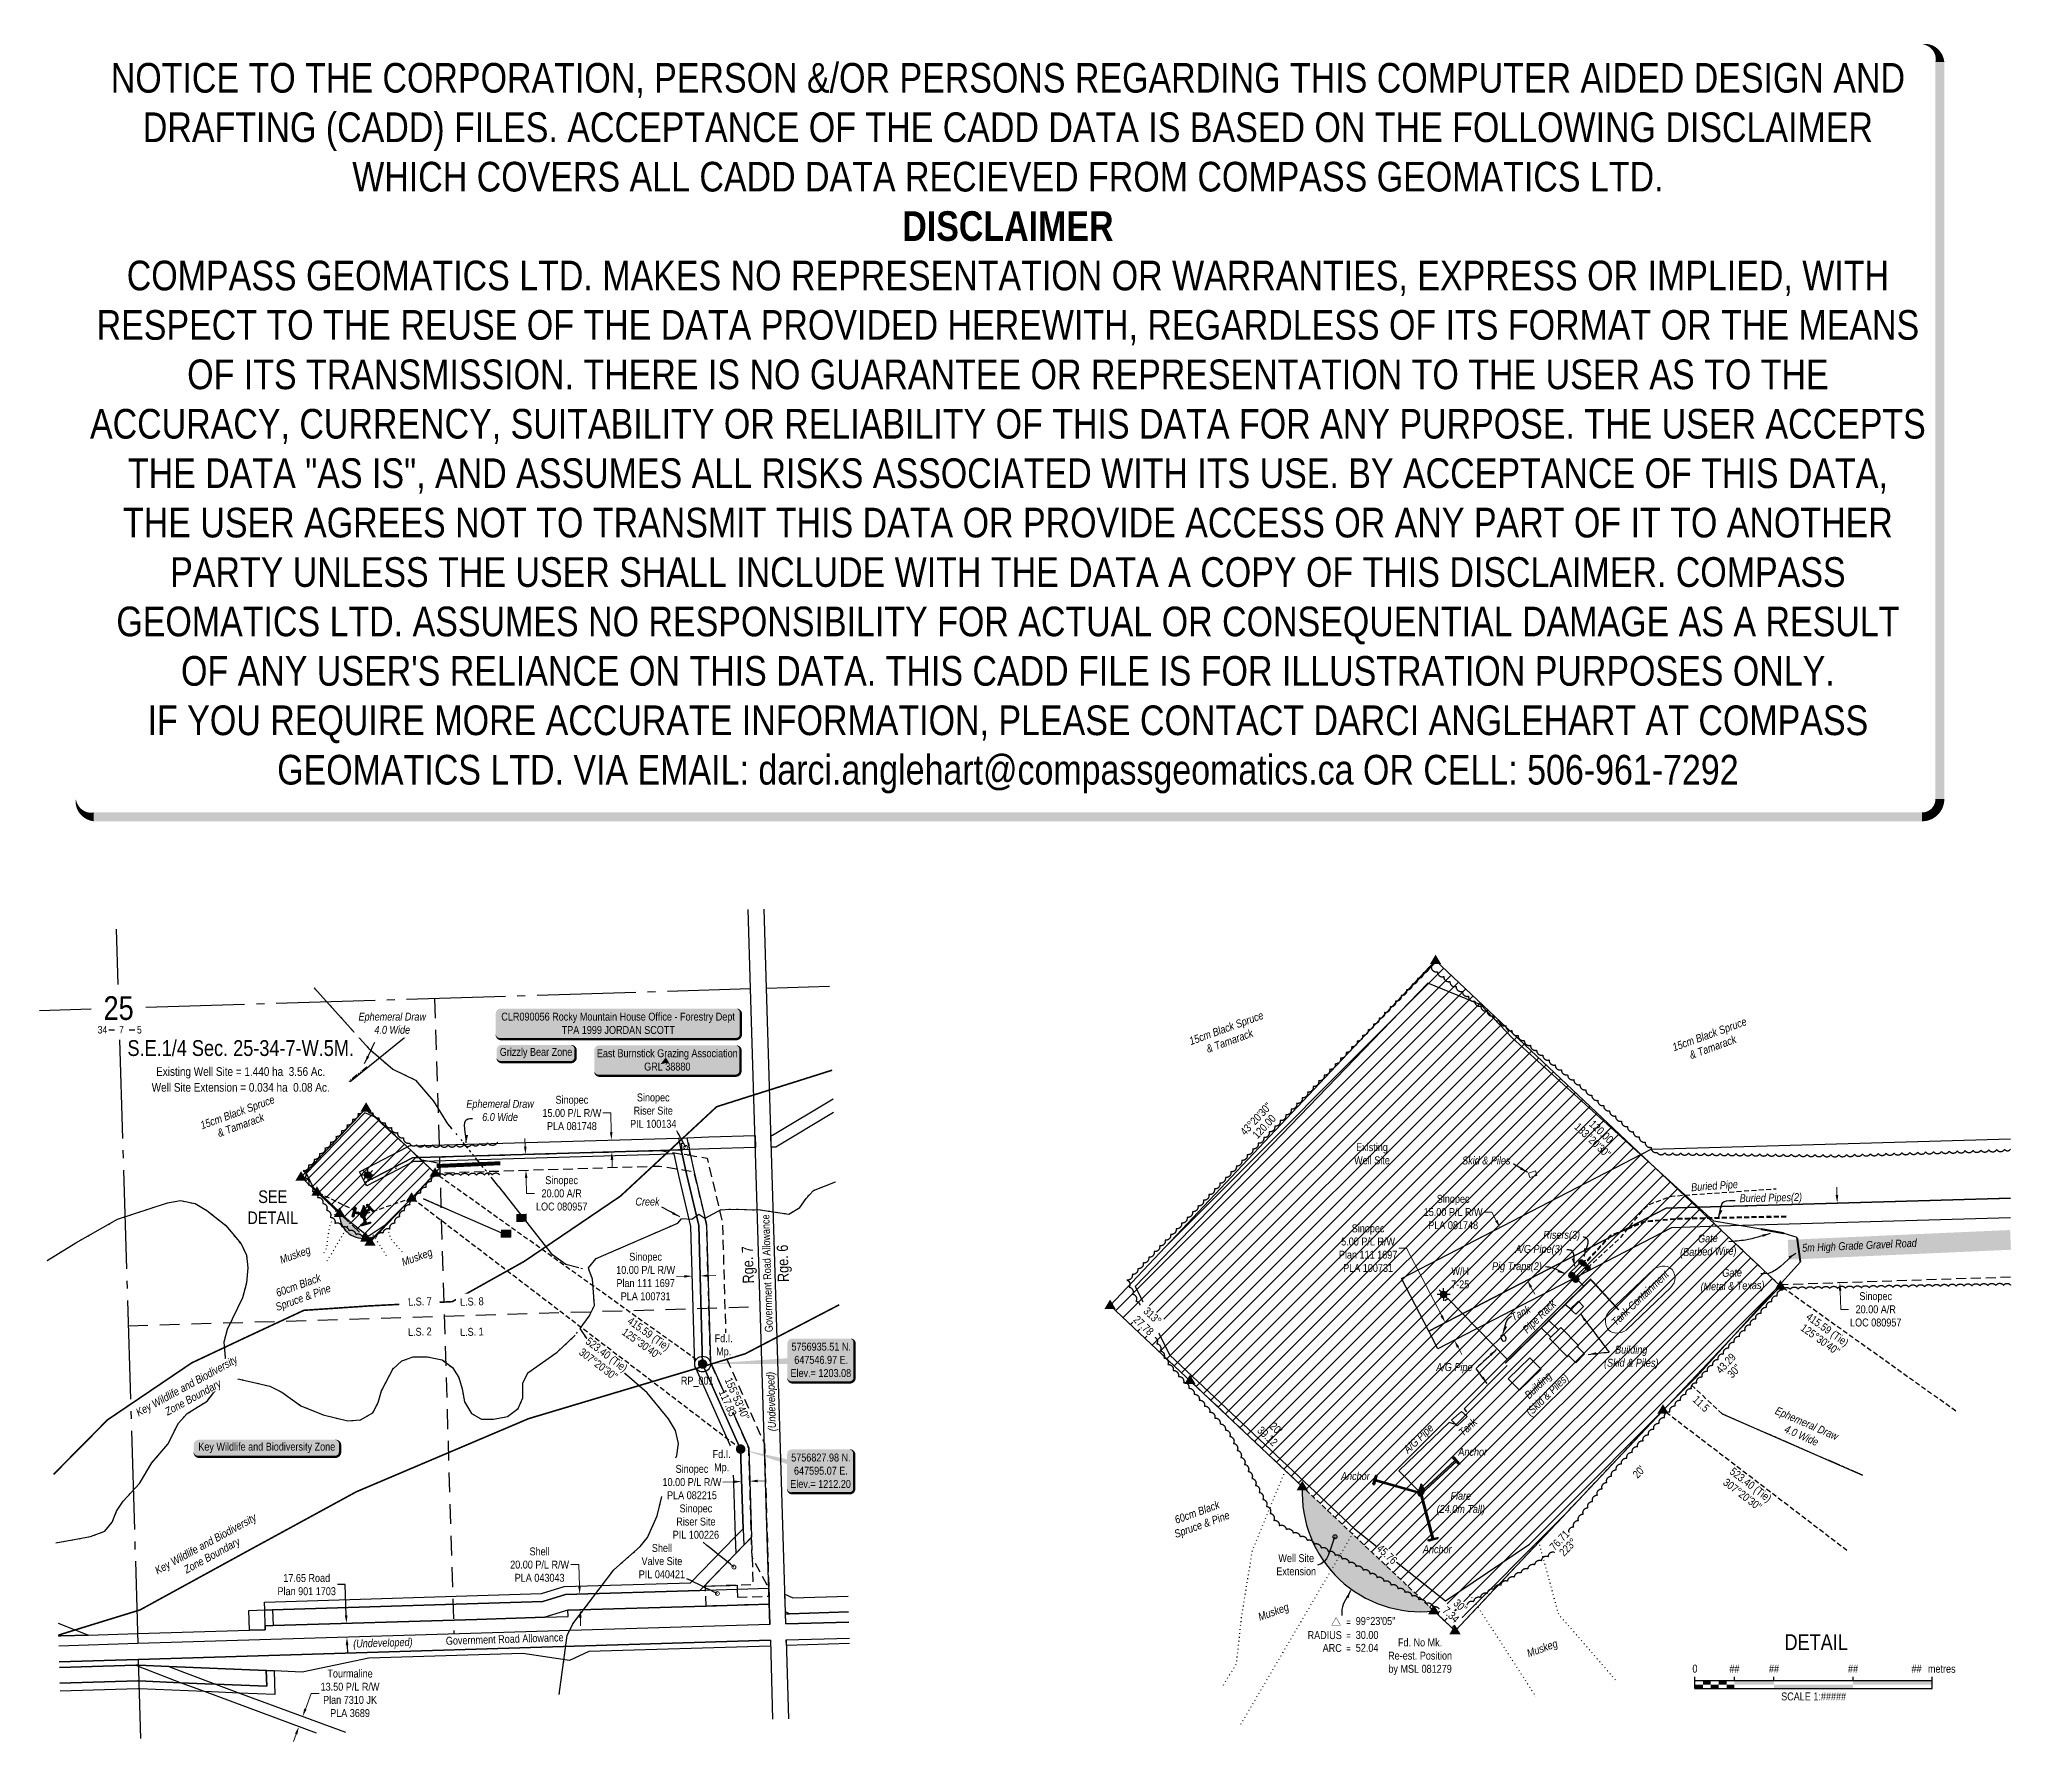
# Model space of a CAD drawing. Extents: x 646708 to 649214, y 5756446 to 5758611.
import ezdxf
from ezdxf.enums import TextEntityAlignment as Align

# ---------------------------------------------------------------- set-up
doc = ezdxf.new("R2010")
doc.units = 0
doc.header["$LTSCALE"] = 5
for name, pattern in [('0', [1, 1, 0]), ('DASHDOT2', [12.7, 6.35, -3.175, 0, -3.175]), ('foc-ACCESSROAD', [3.75, 2.5, -1.25]), ('foc-LSD', [8, 5, -3]), ('foc-QUARTERLINE', [33, 25, -3, 2, -3]), ('foc-TIELINE', [1.875, 1.25, -0.625]), ('foc-TOPO', [1, 0.2, -0.8]), ('foc-TOPO-ephemeral', [6.25, 3.125, -0.625, 0.625, -0.625, 0.625, -0.625]), ('foc-TRAV', [1.875, 1.25, -0.625]), ('foc-WHEELTRACKS', [2, 0.4, -1.6]), ('UG_PIPE', [1.875, 1.25, -0.625])]:
    doc.linetypes.add(name, pattern=pattern)
for name, color, linetype in [('10', 1, 'Continuous'), ('35', 37, 'Continuous'), ('9', 3, 'Continuous'), ('AS-FENCE', 48, 'foc-FENCE'), ('AS-OWNER', 7, 'Continuous'), ('AS-PIPE-AG', 44, 'Continuous'), ('AS-PIPE-UG', 44, 'UG_PIPE'), ('AS-PIPE-UG-T', 44, 'Continuous'), ('AS-POWER-EXISTING-ANC', 72, 'Continuous'), ('AS-POWER-EXISTING-T', 72, 'Continuous'), ('AS-ROADS', 254, 'Continuous'), ('AS-SURFACE IMPACT', 7, 'Continuous'), ('AS-SYMBOL', 7, 'Continuous'), ('AS-UNDERLAY-H', 141, 'Continuous'), ('AS-WILDLIFE', 131, 'DASHDOT2'), ('AS-WILDLIFE-BLOCK', 131, 'Continuous'), ('C-AR', 13, 'foc-ACCESSROAD'), ('C-RW', 13, 'Continuous'), ('C-SYMBOL', 7, 'Continuous'), ('C-WS', 13, 'foc-ACCESSROAD'), ('C-WS-S', 13, 'Continuous'), ('D-TXT', 6, 'Continuous'), ('DETAIL-T', 7, 'Continuous'), ('F-RW', 190, 'Continuous'), ('F-WS', 190, 'foc-ACCESSROAD'), ('L-2', 7, 'Continuous'), ('L-AREAREQUIRED', 7, 'Continuous'), ('L-AREAWORK', 5, 'Continuous'), ('L-BD', 7, 'Continuous'), ('L-MON', 1, 'Continuous'), ('L-MON-T', 1, 'Continuous'), ('L-ROAD-T', 7, 'Continuous'), ('L-SEC', 7, 'Continuous'), ('L-SECLBL', 7, 'Continuous'), ('L-SECQ', 8, 'foc-QUARTERLINE'), ('L-SECTION-LSD', 7, 'foc-LSD'), ('L-TIE', 7, 'foc-TIELINE'), ('L-TITLEDB', 4, 'Continuous'), ('L-TITLEDB-T', 4, 'Continuous'), ('P-PROPOSED', 10, 'Continuous'), ('P-PROPOSED-EXISTING-H', 59, 'Continuous'), ('P-PROPOSED-H', 21, 'Continuous'), ('P-TRAV', 4, 'foc-TRAV'), ('P-TXT', 4, 'Continuous'), ('T-BUSH', 110, '0'), ('T-BUSH-T', 110, 'Continuous'), ('T-CREEK', 160, 'Continuous'), ('T-DRAW', 143, 'foc-TOPO-ephemeral'), ('T-LOW-AREA', 48, 'foc-TOPO'), ('T-TIE', 201, 'foc-TIELINE'), ('T-WATER-P3', 160, 'foc-WHEELTRACKS'), ('T-WATER-T', 170, 'Continuous')]:
    doc.layers.add(name, color=color, linetype=linetype)
for name, color, linetype, lineweight in [('AS-GENERAL', 48, 'Continuous', 18), ('C-AR-T', 13, 'Continuous', 9), ('C-RW-T', 13, 'Continuous', 9), ('C-WS-T', 13, 'Continuous', 9), ('F-RW-T', 190, 'Continuous', 9), ('F-WS-T', 190, 'Continuous', 9), ('T-TEXT', 48, 'Continuous', 18), ('T-TIE-T', 201, 'Continuous', 18)]:
    doc.layers.add(name, color=color, linetype=linetype, lineweight=lineweight)
doc.layers.add('DISCLAIMER', color=7, linetype='Continuous', plot=False)
doc.styles.add('100L', font='ARIALN.TTF', dxfattribs={"height": 11})
doc.styles.add('175L', font='ARIALN.TTF', dxfattribs={"height": 20})
doc.styles.add('240', font='ARIALN.TTF', dxfattribs={"height": 30})
doc.styles.add('80', font='ARIALN.TTF', dxfattribs={"height": 10})
doc.styles.add('80CG', font='ARIALN.TTF', dxfattribs={"height": 10})
doc.styles.add('80L', font='ARIALN.TTF', dxfattribs={"height": 10})
doc.styles.add('80LS', font='ARIALNI.TTF', dxfattribs={"height": 10})
doc.styles.add('foc-LtypeFont', font='ARIALN.TTF', dxfattribs={"height": 7.35})
doc.styles.add('SIMPLEX', font='ARIALN.TTF')
doc.linetypes.add('foc-FENCE', pattern='A,10,-1,["X",foc-LtypeFont,S=0.2,R=0,X=-0.625,Y=-0.75],-1.24', length=12.24)
doc.linetypes.add('foc-TOPO-flowdirection-NOLINE', pattern='A,0,[">",foc-LtypeFont,S=0.3,R=0,X=0,Y=-0.945],-20,[">",foc-LtypeFont,S=0.3,R=0,X=0,Y=-0.945],0', length=20)
doc.dimstyles.new('Compass 5 000', dxfattribs={"dimscale": 5, "dimtxt": 9, "dimasz": 2, "dimexe": 0.2, "dimexo": 0.0625, "dimgap": 0.5, "dimtad": 0, "dimtih": 1, "dimtoh": 1, "dimzin": 0, "dimdsep": 46, "dimtxsty": '80CG', "dimcen": 0.1, "dimse1": 1, "dimse2": 1, "dimclrd": 256, "dimclrt": 256, "dimaunit": 1, "dimadec": 4, "dimazin": 0, "dimtfac": 0.06, "dimtofl": 0, "dimtmove": 0, "dimatfit": 1, "dimfxl": 0.2, "dimtolj": 1, "dimtzin": 0, "dimlwd": -1, "dimarcsym": 0})

msp = doc.modelspace()

# ---------------------------------------------------------------- texts
at = {"layer": '35', "color": 3, "style": '80'}
msp.add_attdef('RP_001', (647519.429, 5756909.558), 'RP', height=9.9968, dxfattribs=at)
at = {"layer": 'AS-GENERAL', "style": '80LS'}
for s, height, p in [('Risers(3)', 9.9968, (648633.581, 5757099.03)), ('Pig Traps(2)', 9.99678, (648576.973, 5757059.364))]:
    msp.add_text(s, height=height, dxfattribs=at).set_placement(p, align=Align.MIDDLE_CENTER)
for s, height, rotation, p in [('Tank Containment', 9.99678, 43.620704, (648732.719, 5757019.038)), ('Tank', 9.9968, 27.437694, (648581.602, 5756999.902)), ('Tank', 9.9968, 42.950436, (648514.88, 5756855.807))]:
    msp.add_text(s, height=height, rotation=rotation, dxfattribs=at).set_placement(p, align=Align.MIDDLE_CENTER)
at = {"layer": 'AS-GENERAL', "char_height": 9.99678, "attachment_point": 2, "style": '80LS'}
for s, insert, width in [('Skid & Piles', (648538.229, 5757198.02), 61.17855), ('Building\\P(Skid & Piles)', (648721.541, 5756958.813), 68.16812), ('Flare\\P(24.0m Tall)', (648506.02, 5756773.884), 68.16812)]:
    msp.add_mtext(s, dxfattribs=dict(at, insert=insert, width=width))
for s, insert, width, rotation in [('Gate\\P(Barbed Wire)', (648818.364, 5757099.597), 72.04818, 1.663799), ('Gate\\P(Metal & Texas)', (648848.949, 5757056.122), 80.26518, 1.663835), ('Building\\P(Skid & Piles)', (648600.094, 5756912.127), 68.16812, 44.371572)]:
    msp.add_mtext(s, dxfattribs=dict(at, insert=insert, width=width, rotation=rotation))
at = {"layer": 'AS-PIPE-AG', "style": '80LS'}
for s, height, p in [('A/G Pipe(3)', 9.99678, (648604.882, 5757081.171)), ('A/G Pipe', 9.9968, (648497.879, 5756931.662))]:
    msp.add_text(s, height=height, dxfattribs=at).set_placement(p, align=Align.MIDDLE_CENTER)
for s, rotation, p in [('Pipe Rack', 44.4438, (648605.257, 5756995.48)), ('A/G Pipe', 43.738465, (648452.399, 5756841.332))]:
    msp.add_text(s, height=9.9968, rotation=rotation, dxfattribs=at).set_placement(p, align=Align.MIDDLE_CENTER)
at = {"layer": 'AS-PIPE-UG-T', "style": '80LS'}
for s, rotation, p in [('Buried Pipe', 4.030211, (648826.833, 5757161.113)), ('Buried Pipes(2)', 1.221723, (648898.14, 5757146.079))]:
    msp.add_text(s, height=9.99678, rotation=rotation, dxfattribs=at).set_placement(p, align=Align.MIDDLE_CENTER)
at = {"layer": 'AS-POWER-EXISTING-T', "style": '80LS'}
for p in [(648521.03, 5756824.448), (648372.584, 5756793.829), (648476.195, 5756701.272)]:
    msp.add_text('Anchor', height=9.9968, dxfattribs=at).set_placement(p, align=Align.MIDDLE_CENTER)
at = {"layer": 'AS-WILDLIFE', "insert": (646923.028, 5756699.579), "char_height": 9.99678, "attachment_point": 5, "rotation": 28.708943, "style": '240'}
msp.add_mtext_dynamic_manual_height_columns('{\\fArial Narrow|b0|i1|c0|p34;Key Wildlife and Biodiversity Zone Boundary}', width=144.14502, gutter_width=45, heights=[0], dxfattribs=at)
at = {"layer": 'C-SYMBOL', "color": 3, "style": '175L'}
msp.add_text('S.E.1/4 Sec. 25-34-7-W.5M.', height=19.99357, dxfattribs=at).set_placement((646962.71, 5757319.229), align=Align.BOTTOM_CENTER)
at = {"layer": 'C-WS-T', "attachment_point": 5, "style": '80CG'}
for s, insert, char_height, width in [('\\A1;Sinopec\\PRiser Site\\PPIL 100134', (647484.534, 5757256.023), 9.99678, 58.1236), ('\\A1;W/H\\P7-25', (648505.212, 5757044.608), 9.9968, 22.54159), ('\\A1;Sinopec\\PRiser Site\\PPIL 100226', (647538.47, 5756736.224), 9.99678, 58.1236)]:
    msp.add_mtext(s, dxfattribs=dict(at, insert=insert, char_height=char_height, width=width))
at = {"layer": 'D-TXT', "color": 3, "char_height": 14, "attachment_point": 1, "rotation": 91.738426, "style": '80L'}
for s, width, insert in [('Rge. 7', 63.86109, (647597.854, 5757037.207)), ('Rge. 6', 73.75526, (647642.111, 5757039.027))]:
    msp.add_mtext_dynamic_manual_height_columns(s, width=width, gutter_width=47.5, heights=[0], dxfattribs=dict(at, insert=insert))
at = {"layer": 'DETAIL-T', "color": 3, "style": '80CG'}
for s, insert, char_height, width, attachment_point in [('SEE\\PDETAIL', (647003.231, 5757133.899), 15.9949, 63.61567, 5), ('\\pi127.72;DETAIL', (648787.651, 5756593.842), 20, 333.05878, 1)]:
    msp.add_mtext(s, dxfattribs=dict(at, insert=insert, char_height=char_height, width=width, attachment_point=attachment_point))
at = {"layer": 'F-WS-T', "insert": (647495.479, 5756686.185), "char_height": 9.9968, "width": 58.1236, "attachment_point": 5, "style": '80CG'}
msp.add_mtext('\\A1;Shell\\PValve Site\\PPIL 040421', dxfattribs=at)
at = {"layer": 'L-AREAREQUIRED', "color": 5, "style": '100L'}
msp.add_text('Existing Well Site = 1.440 ha  3.56 Ac.', height=10.99646, dxfattribs=at).set_placement((646962.71, 5757296.737), align=Align.BOTTOM_CENTER)
at = {"layer": 'L-AREAWORK', "color": 5, "style": '100L'}
msp.add_text('Well Site Extension = 0.034 ha  0.08 Ac.', height=10.99646, dxfattribs=at).set_placement((646962.71, 5757276.743), align=Align.BOTTOM_CENTER)
at = {"layer": 'L-BD', "style": '80L'}
for s, height, rotation, p in [("43°20'30''", 9.9968, 46.6653, (648246.889, 5757245.711)), ('120.00', 9.9968, 46.6653, (648257.251, 5757235.935)), ("133°20'30''", 9.99678, 316.6583, (648672.852, 5757218.484)), ('120.00', 9.9968, 316.6583, (648683.791, 5757229.46)), ("125°30'40''", 9.99678, 324.4823, (648960.825, 5756966.65)), ('415.59 (Tie)', 9.99678, 324.4823, (648969.101, 5756978.244)), ("307°20'30''", 9.99678, 322.6564, (647415.255, 5756935.322)), ('43.29', 9.9968, 46.6583, (648841.238, 5756936.412)), ("30''", 9.9968, 46.6583, (648851.598, 5756926.635)), ("155°53'40''", 9.99678, 294.1056, (647590.805, 5756891.623)), ('39.12', 9.9968, 316.7903, (648261.489, 5756844.254)), ("20'", 9.9968, 316.7903, (648272.247, 5756854.074)), ("20'", 9.9968, 46.6583, (648731.098, 5756799.057)), ("307°20'30''", 9.99678, 322.6564, (648862.38, 5756770.577)), ('223°', 9.9968, 46.6583, (648641.507, 5756704.031))]:
    msp.add_text(s, height=height, rotation=rotation, dxfattribs=at).set_placement(p, align=Align.MIDDLE)
at = {"layer": 'L-MON-T', "insert": (648454.459, 5756588.401), "char_height": 9.99678, "width": 80.13562, "attachment_point": 2, "style": '80LS'}
msp.add_mtext('{\\fArial Narrow|b0|i0|c0|p34;Fd. No Mk.\\PRe-est. Position\\Pby MSL 081279}', dxfattribs=at)
at = {"layer": 'L-ROAD-T', "style": '80L'}
for rotation, p in [(91.738426, (647628.58, 5757050.317)), (1.74383, (647296.623, 5756587.672))]:
    msp.add_text('Government Road Allowance', height=9.99678, rotation=rotation, dxfattribs=at).set_placement(p, align=Align.MIDDLE_CENTER)
at = {"layer": 'P-TXT', "char_height": 9.99678, "attachment_point": 5, "style": '80CG'}
for s, insert, width in [('\\A1;Existing \\PWell Site', (648393.651, 5757201.497), 44.78546), ('\\A1;Well Site\\PExtension', (648297.777, 5756681.63), 49.59292)]:
    msp.add_mtext(s, dxfattribs=dict(at, insert=insert, width=width))
at = {"layer": 'T-BUSH-T', "char_height": 9.99678, "attachment_point": 1, "rotation": 20, "style": '80LS'}
for s, width, insert in [('\\pi0.066332; 15cm Black Spruce \\P\\pi20.128;& Tamarack', 101.69618, (648158.198, 5757347.235)), ('\\pi0.066332; 15cm Black Spruce \\P\\pi20.128;& Tamarack', 101.69618, (648769.356, 5757339.393)), ('\\pi0.066332; 15cm Black Spruce \\P\\pi20.128;& Tamarack', 101.69618, (646907.43, 5757240.733)), ('\\pi7.099;60cm Black \\P\\pi0.46746;Spruce & Pine', 73.04679, (646999.409, 5757027.42)), ('\\pi7.099;60cm Black \\P\\pi0.46746;Spruce & Pine', 73.04679, (648136.208, 5756740.325))]:
    msp.add_mtext_dynamic_manual_height_columns(s, width=width, gutter_width=50, heights=[0], dxfattribs=dict(at, insert=insert))
at = {"layer": 'T-TEXT', "style": '80LS'}
for s, height, rotation, p in [('Muskeg', 9.9968, 20, (647031.473, 5757073.803)), ('Muskeg', 9.9968, 20, (647185.629, 5757070.867)), ('5m High Grade Gravel Road', 9.99678, 2.533937, (649010.188, 5757085.644)), ('(Undeveloped)', 9.99678, 91.738426, (647633.683, 5756888.14)), ('Muskeg', 9.9968, 20, (648268.93, 5756622.152)), ('(Undeveloped)', 9.99678, 1.74383, (647142.556, 5756582.982)), ('Muskeg', 9.9968, 20, (648608.87, 5756576.03))]:
    msp.add_text(s, height=height, rotation=rotation, dxfattribs=at).set_placement(p, align=Align.MIDDLE_CENTER)
at = {"layer": 'T-TIE-T', "style": '80L'}
msp.add_text('11.5', height=9.9968, rotation=316.658301, dxfattribs=at).set_placement((648809.943, 5756885.188), align=Align.MIDDLE)
at = {"layer": 'T-WATER-T', "attachment_point": 2, "style": '80LS'}
for s, insert, char_height, width in [('Ephemeral Draw 6.0 Wide', (647290.782, 5757269.663), 9.99678, 86.00004), ('Creek', (647477.249, 5757145.98), 9.9968, 31.24957)]:
    msp.add_mtext(s, dxfattribs=dict(at, insert=insert, char_height=char_height, width=width))
at = {"layer": 'T-WATER-T', "insert": (648945.593, 5756865.072), "char_height": 9.99678, "width": 85.93184, "attachment_point": 2, "rotation": 336.467695, "style": '80LS'}
msp.add_mtext('Ephemeral Draw 4.0 Wide', dxfattribs=at)

# ---------------------------------------------------------------- blocks, each defined once
blk = doc.blocks.new('L-SECLBL')
at = {"layer": '9', "color": 7}
for p, q in [((-5.1, -27.8), (-12.3, -27.8)), ((20.7, -27.8), (13.5, -27.8))]:
    blk.add_line(p, q, dxfattribs=at)
at = {"layer": '10', "color": 2, "style": 'SIMPLEX'}
blk.add_attdef('SEC', text='', height=30, dxfattribs=at).set_placement((0, 0), align=Align.MIDDLE)
at = {"layer": '10', "color": 5, "style": '80L'}
blk.add_attdef('TWP', text='', height=9.5, dxfattribs=at).set_placement((-14.4, -27.4), align=Align.MIDDLE_RIGHT)
blk.add_attdef('RGE', text='', height=9.5, dxfattribs=at).set_placement((3.6, -27.4), align=Align.MIDDLE_CENTER)
blk.add_attdef('MER', text='', height=9.5, dxfattribs=at).set_placement((23.2, -27.4), align=Align.MIDDLE_LEFT)
blk = doc.blocks.new('*U362')
h = blk.add_hatch(color=255)
edge = h.paths.add_edge_path()
edge.add_line((-44, -11.5), (44, -11.5))
edge.add_arc((44, -5.5), 6, 270, 360)
edge.add_line((50, -5.5), (50, 4))
edge.add_arc((44, 4), 6, 0, 90)
edge.add_line((44, 10), (-44, 10))
edge.add_arc((-44, 4), 6, 90, 180)
edge.add_line((-50, 4), (-50, -5.5))
edge.add_arc((-44, -5.5), 6, 180, 270)
at = {"color": 131, "flags": 128}
blk.add_lwpolyline([(-44, -11.5, 3, 3, 0), (44, -11.5, 3, 3, 0.414214), (50, -5.5, 3, 3, 0), (50, 4, 3, 0, 0.414214), (44, 10, 0, 0, 0), (-44, 10, 0, 0, 0.414214), (-50, 4, 0, 0, 0), (-50, -5.5, 0, 3, 0.414214)], format="xyseb", close=True, dxfattribs=at)
at = {"color": 131, "style": '80'}
blk.add_attdef('ENTER_TEXT_001', (-36, -5), '', height=10, dxfattribs=at)
blk = doc.blocks.new('*U363')
h = blk.add_hatch(color=255)
edge = h.paths.add_edge_path()
edge.add_line((-86.5, -11.5), (86.5, -11.5))
edge.add_arc((86.5, -5.5), 6, 270, 360)
edge.add_line((92.5, -5.5), (92.5, 4))
edge.add_arc((86.5, 4), 6, 0, 90)
edge.add_line((86.5, 10), (-86.5, 10))
edge.add_arc((-86.5, 4), 6, 90, 180)
edge.add_line((-92.5, 4), (-92.5, -5.5))
edge.add_arc((-86.5, -5.5), 6, 180, 270)
at = {"color": 131, "flags": 128}
blk.add_lwpolyline([(-86.5, -11.5, 3, 3, 0), (86.5, -11.5, 3, 3, 0.414214), (92.5, -5.5, 3, 3, 0), (92.5, 4, 3, 0, 0.414214), (86.5, 10, 0, 0, 0), (-86.5, 10, 0, 0, 0.414214), (-92.5, 4, 0, 0, 0), (-92.5, -5.5, 0, 3, 0.414214)], format="xyseb", close=True, dxfattribs=at)
at = {"color": 131, "style": '80'}
blk.add_attdef('ENTER_TEXT_001', (-36, -5), '', height=10, dxfattribs=at)
blk = doc.blocks.new('*U364')
h = blk.add_hatch(color=255)
edge = h.paths.add_edge_path()
edge.add_line((-149, -20), (149, -20))
edge.add_arc((149, -14), 6, 270, 360)
edge.add_line((155, -14), (155, 12.5))
edge.add_arc((149, 12.5), 6, 0, 90)
edge.add_line((149, 18.5), (-149, 18.5))
edge.add_arc((-149, 12.5), 6, 90, 180)
edge.add_line((-155, 12.5), (-155, -14))
edge.add_arc((-149, -14), 6, 180, 270)
at = {"color": 44, "flags": 128}
blk.add_lwpolyline([(-149, -20, 3, 3, 0), (149, -20, 3, 3, 0.414214), (155, -14, 3, 3, 0), (155, 12.5, 3, 0, 0.414214), (149, 18.5, 0, 0, 0), (-149, 18.5, 0, 0, 0.414214), (-155, 12.5, 0, 0, 0), (-155, -14, 0, 3, 0.414214)], format="xyseb", close=True, dxfattribs=at)
at = {"color": 44, "style": '80'}
blk.add_attdef('ENTER_TEXT_001', (-36, -5), '', height=10, dxfattribs=at)
blk = doc.blocks.new('*D365')
at = {"layer": 'C-AR-T', "transparency": 16777216}
for p, q in [((647322.6, 5757210.7), (647322.3, 5757220.7)), ((647323.8, 5757170.7), (647324.4, 5757151.4)), ((647324.4, 5757151.4), (647334.4, 5757151.4))]:
    blk.add_line(p, q, dxfattribs=at)
for points in [[(647324.3, 5757210.7), (647321, 5757210.6), (647322.9, 5757200.7)], [(647325.5, 5757170.7), (647322.1, 5757170.7), (647323.5, 5757180.7)]]:
    blk.add_solid(points, dxfattribs=at)
at = {"layer": 'C-AR-T', "transparency": 16777216, "insert": (647368.7, 5757151.4), "char_height": 10, "attachment_point": 5, "style": '80CG'}
blk.add_mtext('\\A1;Sinopec\\P20.00 A/R\\PLOC 080957', dxfattribs=at)
blk = doc.blocks.new('*D367')
at = {"layer": 'C-RW-T', "transparency": 16777216}
for p, q in [((647430.7, 5757253.1), (647420.7, 5757253.1)), ((647431.4, 5757228.9), (647430.7, 5757253.1)), ((647432.4, 5757193.9), (647432.7, 5757183.9))]:
    blk.add_line(p, q, dxfattribs=at)
for points in [[(647433, 5757228.9), (647429.7, 5757228.8), (647431.7, 5757218.9)], [(647434.1, 5757193.9), (647430.7, 5757193.8), (647432.1, 5757203.9)]]:
    blk.add_solid(points, dxfattribs=at)
at = {"layer": 'C-RW-T', "transparency": 16777216, "insert": (647381.6, 5757253.1), "char_height": 10, "attachment_point": 5, "style": '80CG'}
blk.add_mtext('\\A1;Sinopec\\P15.00 P/L R/W\\PPLA 081748', dxfattribs=at)
blk = doc.blocks.new('*D368')
at = {"layer": 'C-RW-T', "transparency": 16777216}
for p, q in [((647523.9, 5757046.5), (647513.9, 5757046.2)), ((647553.9, 5757047.3), (647563.9, 5757047.6))]:
    blk.add_line(p, q, dxfattribs=at)
for points in [[(647523.9, 5757048.1), (647524, 5757044.8), (647533.9, 5757046.7)], [(647553.9, 5757049), (647554, 5757045.7), (647543.9, 5757047)]]:
    blk.add_solid(points, dxfattribs=at)
at = {"layer": 'C-RW-T', "transparency": 16777216, "insert": (647474.9, 5757046.2), "char_height": 10, "attachment_point": 5, "style": '80CG'}
blk.add_mtext('\\A1;Sinopec\\P10.00 P/L R/W\\PPlan 111 1697\\PPLA 100731', dxfattribs=at)
blk = doc.blocks.new('*D370')
at = {"layer": 'F-RW-T', "transparency": 16777216}
for p, q in [((647044.6, 5756499.2), (647051.9, 5756519)), ((647051.9, 5756519), (647061.9, 5756519)), ((647032.8, 5756467.5), (647029.4, 5756458.2))]:
    blk.add_line(p, q, dxfattribs=at)
for points in [[(647043, 5756499.7), (647046.1, 5756498.6), (647041.1, 5756489.8)], [(647031.3, 5756468.1), (647034.4, 5756467), (647036.3, 5756476.9)]]:
    blk.add_solid(points, dxfattribs=at)
at = {"layer": 'F-RW-T', "transparency": 16777216, "insert": (647101, 5756519), "char_height": 10, "attachment_point": 5, "style": '80CG'}
blk.add_mtext('\\A1;Tourmaline\\P13.50 P/L R/W\\PPlan 7310 JK\\PPLA 3689', dxfattribs=at)
blk = doc.blocks.new('*D371')
at = {"layer": 'L-TITLEDB-T', "transparency": 16777216}
for p, q in [((647095, 5756656.5), (647085, 5756656.5)), ((647096.2, 5756617.6), (647095, 5756656.5)), ((647097.3, 5756580), (647097.6, 5756570))]:
    blk.add_line(p, q, dxfattribs=at)
for points in [[(647097.8, 5756617.6), (647094.5, 5756617.5), (647096.5, 5756607.6)], [(647099, 5756580), (647095.6, 5756579.9), (647097, 5756590)]]:
    blk.add_solid(points, dxfattribs=at)
at = {"layer": 'L-TITLEDB-T', "transparency": 16777216, "insert": (647046.2, 5756656.5), "char_height": 10, "attachment_point": 5, "style": '80CG'}
blk.add_mtext('\\A1;17.65 Road\\PPlan 901 1703', dxfattribs=at)
blk = doc.blocks.new('fdia')
at = {"color": 255, "const_width": 1}
blk.add_lwpolyline([(-0.5, 0, 1), (0.5, 0, 1)], format="xyb", close=True, dxfattribs=at)
blk = doc.blocks.new('Fdiaa')
blk.add_blockref('fdia', (0, 0))
blk = doc.blocks.new('fdib')
at = {"color": 1, "const_width": 1.6}
blk.add_lwpolyline([(-0.4, 0, 1), (0.4, 0, 1)], format="xyb", close=True, dxfattribs=at)
at = {"color": 1}
blk.add_circle((0, 0), 0.8, dxfattribs=at)
blk = doc.blocks.new('Fdibb')
blk.add_blockref('fdib', (0, 0))
blk = doc.blocks.new('fdicc')
for name in ['Fdibb', 'Fdiaa']:
    blk.add_blockref(name, (0, 0))
blk = doc.blocks.new('FDI')
blk.add_blockref('fdicc', (0, 0))
blk = doc.blocks.new('STRIA')
blk.add_hatch(color=255).paths.add_polyline_path([(-0.04, 1.52), (-1.47, -0.87), (1.39, -0.87)])
blk = doc.blocks.new('STRIAA')
blk.add_blockref('STRIA', (0, 0))
blk = doc.blocks.new('STRIB')
at = {"color": 1}
blk.add_solid([(-1.12, -0.67), (-0.04, 1.13), (1.04, -0.67)], dxfattribs=at)
blk = doc.blocks.new('STRIBB')
blk.add_blockref('STRIB', (0, 0))
blk = doc.blocks.new('STRICC')
for name in ['STRIAA', 'STRIBB']:
    blk.add_blockref(name, (0, 0))
blk = doc.blocks.new('fdspike')
blk.add_blockref('STRICC', (0, 0))
blk = doc.blocks.new('*U377')
h = blk.add_hatch(color=255)
h.dxf.hatch_style = 1
edge = h.paths.add_edge_path()
edge.add_arc((0.3, 1.06), 0.2, -15.941, 164.059, ccw=False)
edge.add_line((0.49, 1), (0.14, -0.25))
edge.add_line((0.14, -0.25), (-0.11, -1.11))
edge.add_arc((-0.3, -1.06), 0.2, 164.059, 344.059, ccw=False)
edge.add_line((-0.49, -1), (0.11, 1.11))
h = blk.add_hatch(color=255)
h.dxf.hatch_style = 1
edge = h.paths.add_edge_path()
edge.add_arc((2.32, -0.66), 0.2, -105.941, 74.059, ccw=False)
edge.add_line((2.27, -0.86), (0.14, -0.25))
edge.add_line((0.14, -0.25), (0.25, 0.14))
edge.add_line((0.25, 0.14), (2.38, -0.47))
at = {"color": 255}
blk.add_lwpolyline([(0.11, 1.11, -1), (0.49, 1), (0.14, -0.25), (-0.11, -1.11, -1), (-0.49, -1)], format="xyb", close=True, dxfattribs=at)
at = {"color": 72, "const_width": 0.1, "flags": 128}
for points in [[(0.3, 1.06), (-0.3, -1.06)], [(2.32, -0.66), (0, 0)]]:
    blk.add_lwpolyline(points, dxfattribs=at)
at = {"color": 255, "flags": 128}
blk.add_lwpolyline([(2.38, -0.47, -1), (2.27, -0.86), (0.14, -0.25), (0.25, 0.14)], format="xyb", close=True, dxfattribs=at)
blk = doc.blocks.new('*U379')
h = blk.add_hatch(color=255)
h.dxf.hatch_style = 1
edge = h.paths.add_edge_path()
edge.add_arc((-1.06, -0.28), 0.2, 104.8811, 284.8811, ccw=False)
edge.add_line((-1.11, -0.09), (0.14, 0.24))
edge.add_line((0.14, 0.24), (1.01, 0.48))
edge.add_arc((1.06, 0.28), 0.2, -75.1189, 104.8811, ccw=False)
edge.add_line((1.11, 0.09), (-1.01, -0.48))
h = blk.add_hatch(color=255)
h.dxf.hatch_style = 1
edge = h.paths.add_edge_path()
edge.add_arc((-0.62, 2.33), 0.2, 14.8811, 194.8811, ccw=False)
edge.add_line((-0.43, 2.39), (0.14, 0.24))
edge.add_line((0.14, 0.24), (-0.24, 0.14))
edge.add_line((-0.24, 0.14), (-0.81, 2.28))
at = {"color": 255}
blk.add_lwpolyline([(-1.01, -0.48, -1), (-1.11, -0.09), (0.14, 0.24), (1.01, 0.48, -1), (1.11, 0.09)], format="xyb", close=True, dxfattribs=at)
at = {"color": 72, "const_width": 0.1, "flags": 128}
for points in [[(-1.06, -0.28), (1.06, 0.28)], [(-0.62, 2.33), (0, 0)]]:
    blk.add_lwpolyline(points, dxfattribs=at)
at = {"color": 255, "flags": 128}
blk.add_lwpolyline([(-0.81, 2.28, -1), (-0.43, 2.39), (0.14, 0.24), (-0.24, 0.14)], format="xyb", close=True, dxfattribs=at)
blk = doc.blocks.new('*U378')
h = blk.add_hatch(color=255)
h.dxf.hatch_style = 1
edge = h.paths.add_edge_path()
edge.add_arc((-1.78, -1.64), 0.2, 132.6362, 312.6362, ccw=False)
edge.add_line((-1.92, -1.49), (-0.28, 0.01))
edge.add_line((-0.28, 0.01), (-0.01, -0.28))
edge.add_line((-0.01, -0.28), (-1.65, -1.79))
h = blk.add_hatch(color=255)
h.dxf.hatch_style = 1
edge = h.paths.add_edge_path()
edge.add_arc((0.75, -0.81), 0.2, -137.3638, 42.6362, ccw=False)
edge.add_line((0.6, -0.94), (-0.28, 0.01))
edge.add_line((-0.28, 0.01), (-0.89, 0.67))
edge.add_arc((-0.75, 0.81), 0.2, 42.6362, 222.6362, ccw=False)
edge.add_line((-0.6, 0.94), (0.89, -0.67))
at = {"color": 255, "flags": 128}
blk.add_lwpolyline([(-1.65, -1.79, -1), (-1.92, -1.49), (-0.28, 0.01), (-0.01, -0.28)], format="xyb", close=True, dxfattribs=at)
at = {"color": 72, "const_width": 0.1, "flags": 128}
for points in [[(-1.78, -1.64), (0, 0)], [(0.75, -0.81), (-0.75, 0.81)]]:
    blk.add_lwpolyline(points, dxfattribs=at)
at = {"color": 255}
blk.add_lwpolyline([(0.89, -0.67, -1), (0.6, -0.94), (-0.28, 0.01), (-0.89, 0.67, -1), (-0.6, 0.94)], format="xyb", close=True, dxfattribs=at)
blk = doc.blocks.new('GAS')
h = blk.add_hatch(color=255)
h.dxf.hatch_style = 1
edge = h.paths.add_edge_path()
edge.add_arc((0, 0), 0.9, 0, 360)
for p, q in [((-0.81, 0), (-1.62, 0)), ((-0.57, 0.57), (-1.14, 1.14)), ((0, 0.81), (0, 1.62)), ((0.57, 0.57), (1.14, 1.14)), ((1.62, 0), (0.81, 0)), ((-0.57, -0.57), (-1.14, -1.14)), ((0, -0.81), (0, -1.62)), ((1.14, -1.14), (0.57, -0.57))]:
    blk.add_line(p, q)
blk.add_circle((0, 0), 0.8)
blk = doc.blocks.new('FLARE')
h = blk.add_hatch(color=255)
h.dxf.hatch_style = 1
h.paths.add_polyline_path([(0.16, 2.41, 0.114147), (0.13, 2.43), (0.11, 2.44, 0.261551), (0.01, 2.42), (0, 2.41, 0.131268), (-0.03, 2.37), (-0.04, 2.35, 0.041497), (-0.05, 2.33), (-0.05, 2.29, 0.015174), (-0.05, 2.29), (-0.06, 2.24, 0.004376), (-0.06, 2.24), (-0.07, 2.18), (-0.08, 2.11), (-0.09, 2.05), (-0.1, 1.98), (-0.12, 1.91), (-0.14, 1.83), (-0.17, 1.76), (-0.19, 1.68), (-0.22, 1.61), (-0.26, 1.53), (-0.29, 1.46), (-0.32, 1.39), (-0.36, 1.32), (-0.39, 1.25, 0.000505), (-0.39, 1.25), (-0.43, 1.18, 0.002398), (-0.43, 1.18), (-0.46, 1.1, 0.004177), (-0.46, 1.1), (-0.5, 1.03, 0.005735), (-0.5, 1.03), (-0.53, 0.95, 0.006994), (-0.53, 0.95), (-0.56, 0.87, 0.00791), (-0.57, 0.87), (-0.6, 0.78, 0.008323), (-0.6, 0.78), (-0.63, 0.69, 0.008095), (-0.63, 0.68), (-0.66, 0.59, 0.008067), (-0.66, 0.59), (-0.68, 0.49, 0.008387), (-0.68, 0.49), (-0.7, 0.39, 0.009056), (-0.71, 0.38), (-0.72, 0.28, 0.010123), (-0.72, 0.28), (-0.74, 0.18, 0.011689), (-0.74, 0.18), (-0.75, 0.08, 0.013925), (-0.75, 0.08), (-0.75, -0.02, 0.016488), (-0.75, -0.02), (-0.75, -0.11, 0.017255), (-0.75, -0.12), (-0.74, -0.2, 0.01735), (-0.74, -0.2), (-0.73, -0.28, 0.017311), (-0.73, -0.29), (-0.71, -0.36, 0.01715), (-0.71, -0.36), (-0.69, -0.43, 0.016886), (-0.69, -0.44), (-0.66, -0.5, 0.016546), (-0.66, -0.5), (-0.63, -0.56, 0.016164), (-0.63, -0.56), (-0.6, -0.61, 0.016329), (-0.6, -0.62), (-0.57, -0.66, 0.018828), (-0.57, -0.67), (-0.54, -0.71, 0.022087), (-0.53, -0.71), (-0.5, -0.75, 0.025345), (-0.49, -0.76), (-0.46, -0.78, 0.028234), (-0.45, -0.79), (-0.42, -0.82, 0.030298), (-0.41, -0.82), (-0.37, -0.84, 0.031129), (-0.36, -0.85), (-0.32, -0.86, 0.030544), (-0.31, -0.87), (-0.27, -0.88, 0.028465), (-0.26, -0.88), (-0.22, -0.89, 0.025311), (-0.21, -0.89), (-0.16, -0.89, 0.02283), (-0.15, -0.89), (-0.11, -0.89, 0.021226), (-0.1, -0.89), (-0.05, -0.88, 0.020401), (-0.04, -0.88), (0, -0.87, 0.020299), (0.01, -0.87), (0.05, -0.85, 0.020911), (0.06, -0.85), (0.11, -0.83, 0.022277), (0.11, -0.83), (0.15, -0.81, 0.023712), (0.16, -0.8), (0.2, -0.78, 0.022408), (0.21, -0.78), (0.24, -0.75, 0.01993), (0.25, -0.74), (0.28, -0.72, 0.017146), (0.28, -0.71), (0.31, -0.68, 0.014211), (0.32, -0.68), (0.35, -0.64, 0.011221), (0.35, -0.64), (0.37, -0.61, 0.008212), (0.38, -0.61), (0.4, -0.57, 0.005172), (0.4, -0.57), (0.42, -0.54, 0.002523), (0.43, -0.54), (0.45, -0.5, 0.001671), (0.45, -0.5), (0.47, -0.47, 0.001229), (0.47, -0.47), (0.49, -0.44, 0.00075), (0.49, -0.44), (0.51, -0.41, 0.00026), (0.51, -0.41), (0.54, -0.37), (0.56, -0.34), (0.58, -0.3), (0.61, -0.27), (0.63, -0.23, 0.001311), (0.63, -0.23), (0.66, -0.19, 0.003726), (0.66, -0.19), (0.69, -0.15, 0.006065), (0.69, -0.14), (0.72, -0.1, 0.008452), (0.72, -0.1), (0.74, -0.05, 0.010991), (0.75, -0.05), (0.77, 0, 0.013767), (0.77, 0), (0.79, 0.05, 0.016839), (0.8, 0.05), (0.81, 0.1, 0.019104), (0.82, 0.11), (0.83, 0.15, 0.016987), (0.83, 0.16), (0.84, 0.21, 0.013636), (0.84, 0.21), (0.85, 0.26, 0.010244), (0.85, 0.27), (0.86, 0.31, 0.006846), (0.86, 0.32), (0.86, 0.37, 0.003419), (0.86, 0.37), (0.86, 0.41), (0.87, 0.46), (0.87, 0.5), (0.88, 0.54), (0.88, 0.59), (0.89, 0.63, 0.001278), (0.89, 0.63), (0.89, 0.67, 0.004735), (0.89, 0.67), (0.9, 0.71, 0.008354), (0.9, 0.72), (0.9, 0.76, 0.012059), (0.9, 0.76), (0.9, 0.8, 0.015712), (0.9, 0.81), (0.9, 0.85, 0.018457), (0.9, 0.85), (0.9, 0.89, 0.018102), (0.9, 0.9), (0.89, 0.94, 0.016533), (0.89, 0.95), (0.88, 0.99, 0.014576), (0.88, 0.99), (0.87, 1.03, 0.012435), (0.86, 1.04), (0.85, 1.08, 0.010283), (0.85, 1.09), (0.83, 1.13, 0.00824), (0.83, 1.13), (0.81, 1.18, 0.00638), (0.81, 1.18), (0.78, 1.23, 0.004735), (0.78, 1.23), (0.76, 1.29, 0.003388), (0.75, 1.29), (0.73, 1.34, 0.002345), (0.73, 1.34), (0.7, 1.4, 0.001492), (0.7, 1.4), (0.67, 1.46, 0.000746), (0.67, 1.46), (0.63, 1.51), (0.6, 1.57), (0.57, 1.62), (0.55, 1.68), (0.52, 1.73), (0.49, 1.78), (0.47, 1.83), (0.45, 1.87), (0.42, 1.92), (0.4, 1.97), (0.38, 2.02), (0.35, 2.08, 0.000332), (0.35, 2.08), (0.33, 2.13, 0.001849), (0.33, 2.13), (0.3, 2.19, 0.0038), (0.3, 2.19), (0.27, 2.24, 0.006473), (0.27, 2.24), (0.25, 2.29, 0.010865), (0.24, 2.3), (0.22, 2.34, 0.019524), (0.22, 2.34), (0.19, 2.38, 0.041077), (0.18, 2.39)])
at = {"color": 48, "flags": 128}
for points in [[(0.11, -0.72), (0.07, -0.74), (0.03, -0.76), (-0.02, -0.77), (-0.07, -0.78), (-0.11, -0.79), (-0.16, -0.79), (-0.2, -0.79), (-0.25, -0.78), (-0.29, -0.77), (-0.32, -0.76), (-0.36, -0.74), (-0.4, -0.71), (-0.43, -0.68), (-0.46, -0.65), (-0.49, -0.61), (-0.52, -0.56), (-0.54, -0.51), (-0.57, -0.46), (-0.59, -0.4), (-0.61, -0.33), (-0.63, -0.26), (-0.64, -0.19), (-0.65, -0.11), (-0.65, -0.02), (-0.65, 0.07), (-0.64, 0.17), (-0.63, 0.27), (-0.61, 0.36), (-0.58, 0.46), (-0.56, 0.56), (-0.53, 0.66), (-0.5, 0.75), (-0.47, 0.83), (-0.44, 0.91), (-0.41, 0.99), (-0.37, 1.06), (-0.34, 1.13), (-0.3, 1.2), (-0.27, 1.27), (-0.23, 1.34), (-0.2, 1.42), (-0.16, 1.49), (-0.13, 1.57), (-0.1, 1.65), (-0.07, 1.73), (-0.04, 1.8), (-0.02, 1.88), (0, 1.96), (0.01, 2.03), (0.02, 2.1), (0.03, 2.17), (0.04, 2.22), (0.05, 2.27), (0.05, 2.31), (0.06, 2.34), (0.08, 2.35), (0.09, 2.34), (0.11, 2.32), (0.13, 2.29), (0.16, 2.25), (0.18, 2.2), (0.21, 2.14), (0.24, 2.09), (0.26, 2.03), (0.29, 1.98), (0.31, 1.93), (0.33, 1.88), (0.36, 1.83), (0.38, 1.78), (0.41, 1.73), (0.43, 1.68), (0.46, 1.63), (0.49, 1.58), (0.52, 1.52), (0.55, 1.47), (0.58, 1.41), (0.61, 1.35), (0.64, 1.3), (0.67, 1.24), (0.69, 1.19), (0.72, 1.14), (0.74, 1.09), (0.75, 1.05), (0.77, 1), (0.78, 0.96), (0.79, 0.92), (0.8, 0.88), (0.8, 0.84), (0.8, 0.8), (0.8, 0.76), (0.8, 0.72), (0.79, 0.68), (0.79, 0.64), (0.78, 0.6), (0.78, 0.56), (0.77, 0.51), (0.77, 0.47), (0.76, 0.42), (0.76, 0.37), (0.76, 0.33), (0.75, 0.28), (0.74, 0.23), (0.73, 0.18), (0.72, 0.13), (0.7, 0.09), (0.68, 0.04), (0.66, 0), (0.63, -0.05), (0.61, -0.09), (0.58, -0.13), (0.55, -0.17), (0.53, -0.21), (0.5, -0.25), (0.48, -0.28), (0.45, -0.32), (0.43, -0.35), (0.41, -0.38), (0.39, -0.42), (0.37, -0.45), (0.34, -0.48), (0.32, -0.51), (0.3, -0.55), (0.27, -0.58), (0.24, -0.61), (0.21, -0.64), (0.18, -0.67), (0.15, -0.7)], [(0.02, -0.75), (-0.01, -0.76), (-0.03, -0.77), (-0.05, -0.78), (-0.08, -0.78), (-0.11, -0.79), (-0.13, -0.79), (-0.16, -0.79), (-0.18, -0.78), (-0.2, -0.78), (-0.23, -0.77), (-0.25, -0.76), (-0.26, -0.74), (-0.28, -0.73), (-0.3, -0.71), (-0.32, -0.69), (-0.33, -0.66), (-0.35, -0.63), (-0.36, -0.6), (-0.37, -0.57), (-0.39, -0.53), (-0.4, -0.49), (-0.4, -0.45), (-0.41, -0.41), (-0.41, -0.36), (-0.41, -0.31), (-0.4, -0.25), (-0.39, -0.2), (-0.38, -0.14), (-0.37, -0.09), (-0.36, -0.03), (-0.34, 0.02), (-0.32, 0.07), (-0.31, 0.12), (-0.29, 0.16), (-0.27, 0.21), (-0.25, 0.25), (-0.23, 0.29), (-0.21, 0.33), (-0.19, 0.37), (-0.17, 0.41), (-0.15, 0.45), (-0.14, 0.49), (-0.12, 0.53), (-0.1, 0.58), (-0.08, 0.62), (-0.07, 0.66), (-0.06, 0.71), (-0.05, 0.75), (-0.04, 0.79), (-0.03, 0.83), (-0.03, 0.87), (-0.02, 0.9), (-0.02, 0.93), (-0.01, 0.95), (-0.01, 0.96), (0, 0.97), (0.01, 0.96), (0.02, 0.95), (0.03, 0.94), (0.04, 0.91), (0.06, 0.88), (0.07, 0.86), (0.09, 0.82), (0.1, 0.79), (0.12, 0.76), (0.13, 0.74), (0.14, 0.71), (0.16, 0.68), (0.17, 0.65), (0.18, 0.63), (0.2, 0.6), (0.21, 0.57), (0.23, 0.54), (0.25, 0.51), (0.26, 0.47), (0.28, 0.44), (0.3, 0.41), (0.31, 0.38), (0.33, 0.35), (0.34, 0.32), (0.36, 0.29), (0.37, 0.27), (0.38, 0.24), (0.39, 0.22), (0.39, 0.19), (0.4, 0.17), (0.4, 0.15), (0.41, 0.13), (0.41, 0.1), (0.41, 0.08), (0.4, 0.06), (0.4, 0.04), (0.4, 0.01), (0.39, -0.01), (0.39, -0.03), (0.39, -0.06), (0.39, -0.08), (0.38, -0.11), (0.38, -0.14), (0.38, -0.16), (0.38, -0.19), (0.37, -0.22), (0.37, -0.24), (0.36, -0.27), (0.35, -0.3), (0.34, -0.32), (0.32, -0.35), (0.31, -0.37), (0.3, -0.4), (0.28, -0.42), (0.27, -0.44), (0.25, -0.46), (0.24, -0.48), (0.22, -0.5), (0.21, -0.52), (0.2, -0.54), (0.19, -0.56), (0.17, -0.58), (0.16, -0.6), (0.15, -0.61), (0.14, -0.63), (0.12, -0.65), (0.11, -0.67), (0.09, -0.69), (0.08, -0.7), (0.06, -0.72), (0.04, -0.74)]]:
    blk.add_lwpolyline(points, close=True, dxfattribs=at)
blk = doc.blocks.new('*U385')
h = blk.add_hatch(color=255)
h.dxf.hatch_style = 1
edge = h.paths.add_edge_path()
edge.add_arc((0.3, 1.06), 0.2, -15.941, 164.059, ccw=False)
edge.add_line((0.49, 1), (0.14, -0.25))
edge.add_line((0.14, -0.25), (-0.11, -1.11))
edge.add_arc((-0.3, -1.06), 0.2, 164.059, 344.059, ccw=False)
edge.add_line((-0.49, -1), (0.11, 1.11))
h = blk.add_hatch(color=255)
h.dxf.hatch_style = 1
edge = h.paths.add_edge_path()
edge.add_arc((11.61, -3.32), 0.2, -105.941, 74.059, ccw=False)
edge.add_line((11.56, -3.51), (0.14, -0.25))
edge.add_line((0.14, -0.25), (0.25, 0.14))
edge.add_line((0.25, 0.14), (11.67, -3.12))
at = {"color": 255}
blk.add_lwpolyline([(0.11, 1.11, -1), (0.49, 1), (0.14, -0.25), (-0.11, -1.11, -1), (-0.49, -1)], format="xyb", close=True, dxfattribs=at)
at = {"color": 72, "const_width": 0.1, "flags": 128}
for points in [[(0.3, 1.06), (-0.3, -1.06)], [(11.61, -3.32), (0, 0)]]:
    blk.add_lwpolyline(points, dxfattribs=at)
at = {"color": 255, "flags": 128}
blk.add_lwpolyline([(11.67, -3.12, -1), (11.56, -3.51), (0.14, -0.25), (0.25, 0.14)], format="xyb", close=True, dxfattribs=at)
blk = doc.blocks.new('RISER')
h = blk.add_hatch(color=255)
h.dxf.hatch_style = 1
edge = h.paths.add_edge_path()
edge.add_arc((0, 0), 0.7, 0, 360)
blk.add_hatch(color=48).paths.add_polyline_path([(0.58, -0.15), (-0.58, -0.15, 0.774597)])
at = {"color": 48}
blk.add_line((-0.58, -0.15), (0.58, -0.15), dxfattribs=at)
blk.add_circle((0, 0), 0.6, dxfattribs=at)
blk = doc.blocks.new('PIG')
h = blk.add_hatch(color=255)
h.dxf.hatch_style = 1
edge = h.paths.add_edge_path()
edge.add_arc((0, 0), 0.85, 0, 360)
at = {"layer": 'AS-SYMBOL'}
h = blk.add_hatch(color=48, dxfattribs=at)
h.dxf.hatch_style = 1
h.paths.add_polyline_path([(-0.1, 0, 1), (-0.55, 0, 1)])
h = blk.add_hatch(color=48, dxfattribs=at)
h.dxf.hatch_style = 1
h.paths.add_polyline_path([(0.1, 0, 1), (0.55, 0, 1)])
at = {"layer": 'AS-SYMBOL', "color": 48}
for centre, radius in [((0, 0), 0.75), ((-0.33, 0), 0.225), ((0.33, 0), 0.225)]:
    blk.add_circle(centre, radius, dxfattribs=at)
blk = doc.blocks.new('*U386')
h = blk.add_hatch(color=255)
h.dxf.hatch_style = 1
edge = h.paths.add_edge_path()
edge.add_arc((-3.1, 11.68), 0.2, 14.8811, 194.8811, ccw=False)
edge.add_line((-2.91, 11.73), (0.14, 0.24))
edge.add_line((0.14, 0.24), (-0.24, 0.14))
edge.add_line((-0.24, 0.14), (-3.3, 11.63))
h = blk.add_hatch(color=255)
h.dxf.hatch_style = 1
edge = h.paths.add_edge_path()
edge.add_arc((-1.06, -0.28), 0.2, 104.8811, 284.8811, ccw=False)
edge.add_line((-1.11, -0.09), (0.14, 0.24))
edge.add_line((0.14, 0.24), (1.01, 0.48))
edge.add_arc((1.06, 0.28), 0.2, -75.1189, 104.8811, ccw=False)
edge.add_line((1.11, 0.09), (-1.01, -0.48))
at = {"color": 255, "flags": 128}
blk.add_lwpolyline([(-3.3, 11.63, -1), (-2.91, 11.73), (0.14, 0.24), (-0.24, 0.14)], format="xyb", close=True, dxfattribs=at)
at = {"color": 72, "const_width": 0.1, "flags": 128}
for points in [[(-3.1, 11.68), (0, 0)], [(-1.06, -0.28), (1.06, 0.28)]]:
    blk.add_lwpolyline(points, dxfattribs=at)
at = {"color": 255}
blk.add_lwpolyline([(-1.01, -0.48, -1), (-1.11, -0.09), (0.14, 0.24), (1.01, 0.48, -1), (1.11, 0.09)], format="xyb", close=True, dxfattribs=at)
blk = doc.blocks.new('*U387')
h = blk.add_hatch(color=255)
h.dxf.hatch_style = 1
edge = h.paths.add_edge_path()
edge.add_arc((-8.92, -8.21), 0.2, 132.6362, 312.6362, ccw=False)
edge.add_line((-9.05, -8.06), (-0.28, 0.01))
edge.add_line((-0.28, 0.01), (-0.01, -0.28))
edge.add_line((-0.01, -0.28), (-8.78, -8.36))
h = blk.add_hatch(color=255)
h.dxf.hatch_style = 1
edge = h.paths.add_edge_path()
edge.add_arc((0.75, -0.81), 0.2, -137.3638, 42.6362, ccw=False)
edge.add_line((0.6, -0.94), (-0.28, 0.01))
edge.add_line((-0.28, 0.01), (-0.89, 0.67))
edge.add_arc((-0.75, 0.81), 0.2, 42.6362, 222.6362, ccw=False)
edge.add_line((-0.6, 0.94), (0.89, -0.67))
at = {"color": 255, "flags": 128}
blk.add_lwpolyline([(-8.78, -8.36, -1), (-9.05, -8.06), (-0.28, 0.01), (-0.01, -0.28)], format="xyb", close=True, dxfattribs=at)
at = {"color": 72, "const_width": 0.1, "flags": 128}
for points in [[(-8.92, -8.21), (0, 0)], [(0.75, -0.81), (-0.75, 0.81)]]:
    blk.add_lwpolyline(points, dxfattribs=at)
at = {"color": 255}
blk.add_lwpolyline([(0.89, -0.67, -1), (0.6, -0.94), (-0.28, 0.01), (-0.89, 0.67, -1), (-0.6, 0.94)], format="xyb", close=True, dxfattribs=at)
blk = doc.blocks.new('*D396')
at = {"layer": 'C-RW-T', "transparency": 16777216}
for p, q in [((648545.4, 5757127.8), (648535.4, 5757127.8)), ((648550.9, 5757117.1), (648545.4, 5757127.8)), ((648594.7, 5757032.7), (648599.4, 5757023.9))]:
    blk.add_line(p, q, dxfattribs=at)
for points in [[(648552.4, 5757117.9), (648549.5, 5757116.3), (648555.6, 5757108.2)], [(648596.2, 5757033.5), (648593.3, 5757032), (648590.1, 5757041.6)]]:
    blk.add_solid(points, dxfattribs=at)
at = {"layer": 'C-RW-T', "transparency": 16777216, "insert": (648496.3, 5757127.8), "char_height": 10, "attachment_point": 5, "style": '80CG'}
blk.add_mtext('\\A1;Sinopec\\P15.00 P/L R/W\\PPLA 081748', dxfattribs=at)
blk = doc.blocks.new('*D397')
at = {"layer": 'C-RW-T', "transparency": 16777216}
for p, q in [((648437.4, 5757082.1), (648427.4, 5757082.1)), ((648481.8, 5756996.6), (648437.4, 5757082.1)), ((648502.5, 5756956.7), (648507.1, 5756947.8))]:
    blk.add_line(p, q, dxfattribs=at)
for points in [[(648483.2, 5756997.4), (648480.3, 5756995.8), (648486.4, 5756987.7)], [(648504, 5756957.4), (648501, 5756955.9), (648497.9, 5756965.5)]]:
    blk.add_solid(points, dxfattribs=at)
at = {"layer": 'C-RW-T', "transparency": 16777216, "insert": (648388.7, 5757082.1), "char_height": 10, "attachment_point": 5, "style": '80CG'}
blk.add_mtext('\\A1;Sinopec\\P5.00 P/L R/W\\PPlan 111 1697\\PPLA 100731', dxfattribs=at)
blk = doc.blocks.new('*D398')
at = {"layer": 'F-RW-T', "transparency": 16777216}
for p, q in [((647390.4, 5756681.8), (647380.4, 5756681.8)), ((647391.2, 5756654.6), (647390.4, 5756681.8)), ((647392.4, 5756614.6), (647392.7, 5756604.6))]:
    blk.add_line(p, q, dxfattribs=at)
for points in [[(647392.9, 5756654.6), (647389.5, 5756654.5), (647391.5, 5756644.6)], [(647394.1, 5756614.6), (647390.8, 5756614.5), (647392.1, 5756624.6)]]:
    blk.add_solid(points, dxfattribs=at)
at = {"layer": 'F-RW-T', "transparency": 16777216, "insert": (647340.8, 5756681.8), "char_height": 10, "attachment_point": 5, "style": '80CG'}
blk.add_mtext('\\A1;Shell\\P20.00 P/L R/W\\PPLA 043043', dxfattribs=at)
blk = doc.blocks.new('*D404')
at = {"layer": 'C-RW-T', "transparency": 16777216}
for p, q in [((647586.4, 5756786.6), (647572.6, 5756786.2)), ((647616.6, 5756787.6), (647626.6, 5756787.9))]:
    blk.add_line(p, q, dxfattribs=at)
for points in [[(647586.4, 5756788.3), (647586.5, 5756785), (647596.4, 5756787)], [(647616.5, 5756789.3), (647616.6, 5756786), (647606.6, 5756787.3)]]:
    blk.add_solid(points, dxfattribs=at)
at = {"layer": 'C-RW-T', "transparency": 16777216, "insert": (647533.5, 5756786.2), "char_height": 10, "attachment_point": 5, "style": '80CG'}
blk.add_mtext('\\A1;Sinopec\\P10.00 P/L R/W\\PPLA 082215', dxfattribs=at)
blk = doc.blocks.new('*D425')
at = {"layer": 'C-AR-T', "transparency": 16777216}
for p, q in [((648981.8, 5757149.2), (648981.4, 5757159.2)), ((648985.8, 5757028.3), (648986.5, 5757004.7)), ((648986.5, 5757004.7), (648996.5, 5757004.7))]:
    blk.add_line(p, q, dxfattribs=at)
for points in [[(648983.4, 5757149.3), (648980.1, 5757149.2), (648982.1, 5757139.3)], [(648987.4, 5757028.3), (648984.1, 5757028.2), (648985.4, 5757038.3)]]:
    blk.add_solid(points, dxfattribs=at)
at = {"layer": 'C-AR-T', "transparency": 16777216, "insert": (649030.8, 5757004.7), "char_height": 10, "attachment_point": 5, "style": '80CG'}
blk.add_mtext('\\A1;Sinopec\\P20.00 A/R\\PLOC 080957', dxfattribs=at)
blk = doc.blocks.new('*U426')
at = {"color": 48}
for p, q in [((-1, 0.68), (-0.8, 0.28)), ((0.08, 1.2), (0.28, 0.8))]:
    blk.add_line(p, q, dxfattribs=at)
for centre, start, end in [((-0.46, 0.94), 25.8958, 205.8958), ((-0.26, 0.54), 205.8958, 385.8958)]:
    blk.add_arc(centre, 0.6, start, end, dxfattribs=at)
blk = doc.blocks.new('*U427')
h = blk.add_hatch(color=59)
edge = h.paths.add_edge_path()
edge.add_line((-86.5, -20), (86.5, -20))
edge.add_arc((86.5, -14), 6, 270, 360)
edge.add_line((92.5, -14), (92.5, 12.5))
edge.add_arc((86.5, 12.5), 6, 0, 90)
edge.add_line((86.5, 18.5), (-86.5, 18.5))
edge.add_arc((-86.5, 12.5), 6, 90, 180)
edge.add_line((-92.5, 12.5), (-92.5, -14))
edge.add_arc((-86.5, -14), 6, 180, 270)
at = {"color": 1, "flags": 128}
blk.add_lwpolyline([(-86.5, -20, 3, 3, 0), (86.5, -20, 3, 3, 0.414214), (92.5, -14, 3, 3, 0), (92.5, 12.5, 3, 0, 0.414214), (86.5, 18.5, 0, 0, 0), (-86.5, 18.5, 0, 0, 0.414214), (-92.5, 12.5, 0, 0, 0), (-92.5, -14, 0, 3, 0.414214)], format="xyseb", close=True, dxfattribs=at)
blk.add_lwpolyline([(-8.6, -5.5, 0, 7.5, 0), (0, 0, 0, 0, 0)], format="xyseb", dxfattribs=at)
at = {"color": 1, "style": '80'}
blk.add_attdef('ENTER_TEXT_001', (-36, -5), '', height=10, dxfattribs=at)
blk = doc.blocks.new('TRIA')
blk.add_hatch(color=255).paths.add_polyline_path([(-0.04, 1.52), (-1.47, -0.87), (1.39, -0.87)])
blk = doc.blocks.new('TRIAA')
blk.add_blockref('TRIA', (0, 0))
blk = doc.blocks.new('TRIB')
at = {"color": 1}
blk.add_lwpolyline([(-1.12, -0.67), (-0.04, 1.13), (1.04, -0.67)], close=True, dxfattribs=at)
blk = doc.blocks.new('TRIBB')
blk.add_blockref('TRIB', (0, 0))
blk = doc.blocks.new('TRICC')
for name in ['TRIAA', 'TRIBB']:
    blk.add_blockref(name, (0, 0))
blk = doc.blocks.new('plspike')
blk.add_blockref('TRICC', (0, 0))
blk = doc.blocks.new('*U511')
h = blk.add_hatch(color=254)
edge = h.paths.add_edge_path()
edge.add_line((-36.5, -28.5), (36.5, -28.5))
edge.add_arc((36.5, -22.5), 6, 270, 360)
edge.add_line((42.5, -22.5), (42.5, 21))
edge.add_arc((36.5, 21), 6, 0, 90)
edge.add_line((36.5, 27), (-36.5, 27))
edge.add_arc((-36.5, 21), 6, 90, 180)
edge.add_line((-42.5, 21), (-42.5, -22.5))
edge.add_arc((-36.5, -22.5), 6, 180, 270)
at = {"color": 1, "flags": 128}
blk.add_lwpolyline([(-101.3, 27.5, 0, 10, 0), (0, 0, 5, 5, 0)], format="xyseb", dxfattribs=at)
blk.add_lwpolyline([(-36.5, -28.5, 3, 3, 0), (36.5, -28.5, 3, 3, 0.414214), (42.5, -22.5, 3, 3, 0), (42.5, 21, 3, 0, 0.414214), (36.5, 27, 0, 0, 0), (-36.5, 27, 0, 0, 0.414214), (-42.5, 21, 0, 0, 0), (-42.5, -22.5, 0, 3, 0.414214)], format="xyseb", close=True, dxfattribs=at)
at = {"color": 1, "style": '80'}
blk.add_attdef('ENTER_TEXT_001', (-36, -5), '', height=10, dxfattribs=at)
blk = doc.blocks.new('*U512')
h = blk.add_hatch(color=254)
edge = h.paths.add_edge_path()
edge.add_line((-36.5, -28.5), (36.5, -28.5))
edge.add_arc((36.5, -22.5), 6, 270, 360)
edge.add_line((42.5, -22.5), (42.5, 21))
edge.add_arc((36.5, 21), 6, 0, 90)
edge.add_line((36.5, 27), (-36.5, 27))
edge.add_arc((-36.5, 21), 6, 90, 180)
edge.add_line((-42.5, 21), (-42.5, -22.5))
edge.add_arc((-36.5, -22.5), 6, 180, 270)
at = {"color": 1, "flags": 128}
blk.add_lwpolyline([(-36.5, -28.5, 3, 3, 0), (36.5, -28.5, 3, 3, 0.414214), (42.5, -22.5, 3, 3, 0), (42.5, 21, 3, 0, 0.414214), (36.5, 27, 0, 0, 0), (-36.5, 27, 0, 0, 0.414214), (-42.5, 21, 0, 0, 0), (-42.5, -22.5, 0, 3, 0.414214)], format="xyseb", close=True, dxfattribs=at)
blk.add_lwpolyline([(-149.8, -5.3, 0, 10, 0), (0, 0, 5, 5, 0)], format="xyseb", dxfattribs=at)
at = {"color": 1, "style": '80'}
blk.add_attdef('ENTER_TEXT_001', (-36, -5), '', height=10, dxfattribs=at)
blk = doc.blocks.new('curve')
at = {"const_width": 0.1}
blk.add_lwpolyline([(-4.99, 5.39), (-6.08, 3.49), (-3.89, 3.49)], close=True, dxfattribs=at)
at = {"style": '80'}
for s, p in [('RADIUS', (-3.54, -0.05)), ('ARC', (-3.54, -3.31))]:
    blk.add_text(s, height=2, dxfattribs=at).set_placement(p, align=Align.RIGHT)
for p in [(-2.44, 3.36), (-2.44, -0.04), (-2.44, -3.3)]:
    blk.add_text('=', height=1.8, dxfattribs=at).set_placement(p)
for tag, p in [('DELTA', (0, 3.52)), ('CURVE_RADIUS', (0, 0)), ('ARC_LENGTH', (0, -3.26))]:
    blk.add_attdef(tag, p, '', height=2, dxfattribs=at)
blk = doc.blocks.new('*U316')
at = {"color": 0}
for p, q in [((-150, 0), (-150, 15)), ((-150, 10), (150.2, 10)), ((-150, 0), (150.2, 0)), ((-100, 10), (-100, 15)), ((-50, 10), (-50, 15)), ((50, 10), (50, 15)), ((150.2, 0), (150.2, 15))]:
    blk.add_line(p, q, dxfattribs=at)
for points in [[(-150, 5), (-140, 5), (-150, 0), (-140, 0)], [(-140, 10), (-130, 10), (-140, 5), (-130, 5)], [(-130, 5), (-120, 5), (-130, 0), (-120, 0)], [(-120, 10), (-110, 10), (-120, 5), (-110, 5)], [(-110, 5), (-100, 5), (-110, 0), (-100, 0)], [(-100, 10), (-50, 10), (-100, 5), (-50, 5)], [(-50, 5), (50, 5), (-50, 0), (50, 0)], [(50, 10), (150.2, 10), (50, 5), (150.2, 5)]]:
    blk.add_solid(points, dxfattribs=at)
at = {"color": 0, "style": '80'}
blk.add_text('metres', height=10, dxfattribs=at).set_placement((162.2, 20), align=Align.CENTER)
at = {"color": 0, "char_height": 10, "style": '80'}
for s, insert, attachment_point in [('0', (-150, 30.2), 2), ('##', (-100, 30.2), 2), ('##', (-50, 30.2), 2), ('##', (50, 30.2), 2), ('##', (136.7, 30.2), 3), ('SCALE 1:#####', (0.1, -5), 2)]:
    blk.add_mtext(s, dxfattribs=dict(at, insert=insert, attachment_point=attachment_point))
blk = doc.blocks.new('Disclaimer_Legal')
at = {"layer": 'DISCLAIMER', "color": 254, "flags": 128}
blk.add_lwpolyline([(-3612.9, -1104.6, 37.5, 37.5, 0), (4096.1, -1104.6, 37.5, 37.5, 0.414214), (4171.1, -1029.6, 37.5, 37.5, 0), (4171.1, 2078.7, 37.5, 0, 0.414214), (4096.1, 2153.7, 0, 0, 0), (-3612.9, 2153.7, 0, 0, 0.414214), (-3687.9, 2078.7, 0, 0, 0), (-3687.9, -1029.6, 0, 37.5, 0.414214)], format="xyseb", close=True, dxfattribs=at)
at = {"layer": 'DISCLAIMER', "color": 254, "insert": (241.6, 533.9), "char_height": 125, "width": 7717.568, "attachment_point": 5, "style": '80'}
blk.add_mtext('NOTICE TO THE CORPORATION, PERSON &/OR PERSONS REGARDING THIS COMPUTER AIDED DESIGN AND DRAFTING (CADD) FILES. ACCEPTANCE OF THE CADD DATA IS BASED ON THE FOLLOWING DISCLAIMER WHICH COVERS ALL CADD DATA RECIEVED FROM COMPASS GEOMATICS LTD.\\P{\\fArial Narrow|b1|i0|c0|p34;DISCLAIMER}\\PCOMPASS GEOMATICS LTD. MAKES NO REPRESENTATION OR WARRANTIES, EXPRESS OR IMPLIED, WITH RESPECT TO THE REUSE OF THE DATA PROVIDED HEREWITH, REGARDLESS OF ITS FORMAT OR THE MEANS OF ITS TRANSMISSION. THERE IS NO GUARANTEE OR REPRESENTATION TO THE USER AS TO THE ACCURACY, CURRENCY, SUITABILITY OR RELIABILITY OF THIS DATA FOR ANY PURPOSE. THE USER ACCEPTS THE DATA "AS IS", AND ASSUMES ALL RISKS ASSOCIATED WITH ITS USE. BY ACCEPTANCE OF THIS DATA, THE USER AGREES NOT TO TRANSMIT THIS DATA OR PROVIDE ACCESS OR ANY PART OF IT TO ANOTHER PARTY UNLESS THE USER SHALL INCLUDE WITH THE DATA A COPY OF THIS DISCLAIMER. COMPASS GEOMATICS LTD. ASSUMES NO RESPONSIBILITY FOR ACTUAL OR CONSEQUENTIAL DAMAGE AS A RESULT OF ANY USER\'S RELIANCE ON THIS DATA. THIS CADD FILE IS FOR ILLUSTRATION PURPOSES ONLY.\\PIF YOU REQUIRE MORE ACCURATE INFORMATION, PLEASE CONTACT DARCI ANGLEHART AT COMPASS GEOMATICS LTD. VIA EMAIL: darci.anglehart@compassgeomatics.ca OR CELL: 506-961-7292', dxfattribs=at)

# ---------------------------------------------------------------- dimensions: what is measured, and where the dimension line sits
at = {"layer": 'C-AR-T'}
for base, p1, p2, angle, picture, middle in [((647322.919, 5757200.7), (647296.126, 5757179.901), (647295.545, 5757199.905), 91.663648, '*D365', (647368.652, 5757151.407)), ((648985.434, 5757038.263), (648958.976, 5757138.487), (648962.325, 5757037.497), 271.898826, '*D425', (649030.847, 5757004.736))]:
    dim = msp.add_linear_dim(base=base, p1=p1, p2=p2, angle=angle, text='Sinopec\\P20.00 A/R\\PLOC 080957', dimstyle='Compass 5 000', dxfattribs=at)
    dim.commit()
    dim.dimension.update_dxf_attribs({"geometry": picture, "text_midpoint": middle, "dimtype": 161})
at = {"layer": 'C-RW-T'}
for base, p1, p2, angle, text, picture, middle in [((647431.668, 5757218.876), (647427.62, 5757203.741), (647427.184, 5757218.746), 91.663781, 'Sinopec\\P15.00 P/L R/W\\PPLA 081748', '*D367', (647381.587, 5757253.138)), ((648497.898, 5756965.538), (648477.402, 5756983.082), (648488.929, 5756960.881), 297.437694, 'Sinopec\\P5.00 P/L R/W\\PPlan 111 1697\\PPLA 100731', '*D397', (648388.664, 5757082.067)), ((648555.555, 5757108.223), (648477.062, 5756982.906), (648442.479, 5757049.518), 117.436696, 'Sinopec\\P15.00 P/L R/W\\PPLA 081748', '*D396', (648496.297, 5757127.817))]:
    dim = msp.add_linear_dim(base=base, p1=p1, p2=p2, angle=angle, text=text, dimstyle='Compass 5 000', dxfattribs=at)
    dim.commit()
    dim.dimension.update_dxf_attribs({"geometry": picture, "text_midpoint": middle, "dimtype": 161})
at = {"layer": 'F-RW-T', "color": 2}
dim = msp.add_linear_dim(base=(647391.505, 5756644.574), p1=(647387.874, 5756624.448), p2=(647387.264, 5756644.444), angle=91.745619, text='Shell\\P20.00 P/L R/W\\PPLA 043043', dimstyle='Compass 5 000', dxfattribs=at)
dim.commit()
dim.dimension.update_dxf_attribs({"geometry": '*D398', "text_midpoint": (647340.829, 5756681.845), "dimtype": 161})
at = {"layer": 'F-RW-T'}
dim = msp.add_linear_dim(base=(647036.313, 5756476.913), p1=(647016.98, 5756498.734), p2=(647012.203, 5756485.858), angle=249.646298, text='Tourmaline\\P13.50 P/L R/W\\PPlan 7310 JK\\PPLA 3689', dimstyle='Compass 5 000', dxfattribs=at)
dim.commit()
dim.dimension.update_dxf_attribs({"geometry": '*D370', "text_midpoint": (647101.001, 5756518.97), "dimtype": 161})
at = {"layer": 'L-TITLEDB-T'}
dim = msp.add_linear_dim(base=(647096.458, 5756607.601), p1=(647110.674, 5756590.379), p2=(647110.139, 5756608.016), angle=91.737802, text='17.65 Road\\PPlan 901 1703', dimstyle='Compass 5 000', dxfattribs=at)
dim.commit()
dim.dimension.update_dxf_attribs({"geometry": '*D371', "text_midpoint": (647046.238, 5756656.54), "dimtype": 161})

# ---------------------------------------------------------------- hatches: boundary and pattern name
at = {"layer": 'AS-UNDERLAY-H'}
h = msp.add_hatch(color=256, dxfattribs=at)
h.dxf.hatch_style = 1
h.paths.add_polyline_path([(647181.522, 5757368.628), (647194.658, 5757368.847), (647194.548, 5757358.782), (647181.413, 5757358.563)])
h = msp.add_hatch(color=256, dxfattribs=at)
h.dxf.hatch_style = 1
h.paths.add_polyline_path([(647291.79, 5757105.448), (647304.925, 5757105.667), (647304.816, 5757095.602), (647291.68, 5757095.383)])
h = msp.add_hatch(color=256, dxfattribs=at)
h.dxf.hatch_style = 1
h.paths.add_polyline_path([(647311.397, 5757125.351), (647324.533, 5757125.57), (647324.423, 5757115.505), (647311.288, 5757115.286)])
at = {"layer": 'P-PROPOSED-EXISTING-H'}
h = msp.add_hatch(dxfattribs=at)
h.set_pattern_fill('ANSI31', color=256, scale=3.998714, style=0)
h.set_pattern_definition([(45, (-71.587, 3109.071), (-8.97736888, 8.97736888), [])])
h.paths.add_polyline_path([(648474.217, 5757445.962), (648910.44, 5757034.285), (648498.764, 5756598.062), (648062.54, 5757009.738)])
h = msp.add_hatch(dxfattribs=at)
h.set_pattern_fill('ANSI31', color=256, scale=3.497529, style=0)
h.set_pattern_definition([(45, (432.335, 1190.885), (-7.852175953, 7.852175953), [])])
h.paths.add_polyline_path([(647121.538, 5757259.162), (647208.783, 5757176.827), (647126.448, 5757089.582), (647039.203, 5757171.918)])
at = {"layer": 'P-PROPOSED-H'}
h = msp.add_hatch(color=256, dxfattribs=at)
h.dxf.hatch_style = 1
edge = h.paths.add_edge_path()
edge.add_line((647087.826, 5757126.011), (647121.091, 5757094.617))
edge.add_arc((647117.774, 5757124.424), 29.99, 176.966134, 276.350467, ccw=False)
h = msp.add_hatch(color=256, dxfattribs=at)
h.dxf.hatch_style = 1
edge = h.paths.add_edge_path()
edge.add_line((648305.654, 5756780.205), (648471.981, 5756623.237))
edge.add_arc((648455.395, 5756772.269), 149.952, 176.966134, 276.350467, ccw=False)

# ---------------------------------------------------------------- linework, layer by layer
at = {"layer": '35', "color": 3}
msp.add_circle((647546.965, 5756935.505), 9.997, dxfattribs=at)
at = {"layer": 'AS-FENCE', "flags": 128}
for points in [[(648931.465, 5757095.41), (648915.09, 5757100.85), (648885.54, 5757106.16), (648825.96, 5757116.36), (648570.795, 5757348.35), (648531.14, 5757389.715), (648464.15, 5757417.485), (648094.035, 5757033.475), (648137.76, 5756946.595), (648371.68, 5756727.01), (648486.425, 5756635.935), (648593.03, 5756707.84), (648804.605, 5756919.945), (648935.69, 5757064.965)], [(647212.988, 5757189.052), (647209.713, 5757190.14), (647203.803, 5757191.202), (647191.887, 5757193.242), (647140.854, 5757239.64), (647132.923, 5757247.913), (647119.525, 5757253.467), (647045.502, 5757176.665), (647054.247, 5757159.289), (647101.031, 5757115.372), (647123.98, 5757097.157), (647145.301, 5757111.538), (647187.616, 5757153.959), (647213.833, 5757182.963)]]:
    msp.add_lwpolyline(points, dxfattribs=at)
at = {"layer": 'AS-GENERAL', "flags": 128}
for points in [[(648593.435, 5757171.425), (648591.7, 5757177.01), (648600.45, 5757179.85), (648602.195, 5757174.1)], [(648654.71, 5757015.175), (648660.995, 5757008.48), (648651.33, 5756998.84), (648644.495, 5757005.01)], [(648632.525, 5756981.87), (648655.04, 5756959.09), (648653.655, 5756957.495), (648662.325, 5756948.405), (648651.445, 5756937.19), (648642.355, 5756946.285), (648640.75, 5756944.78), (648618.215, 5756967.765)], [(648593.13, 5756943.575), (648607.565, 5756928.92), (648580.375, 5756902.32), (648566.08, 5756916.935)], [(648494.315, 5756864.47), (648506.9, 5756875.555), (648514.125, 5756869.15), (648501.39, 5756857.295)]]:
    msp.add_lwpolyline(points, close=True, dxfattribs=at)
at = {"layer": 'AS-GENERAL', "const_width": 2.499, "flags": 128}
for points in [[(648915.06, 5757100.89), (648885.55, 5757106.265)], [(648935.46, 5757065.01), (648931.33, 5757095.415)]]:
    msp.add_lwpolyline(points, dxfattribs=at)
at = {"layer": 'AS-GENERAL', "flags": 128}
msp.add_lwpolyline([(648771.8, 5757032.33), (648775.815, 5757038.21, 0.21201605), (648775.19, 5757052.175, 0.27297116), (648763.96, 5757059.46, 0.1258299), (648750.75, 5757056.065), (648693.76, 5757002.035, 0.07727785), (648689.84, 5756996.13, 0.15661676), (648690.49, 5756982.205, 0.27370726), (648702.05, 5756974.625, 0.13875246), (648715.02, 5756978.22)], format="xyb", close=True, dxfattribs=at)
at = {"layer": 'AS-PIPE-AG', "flags": 128}
for points in [[(648658.175, 5757064.315), (648655.05, 5757061.35), (648642.98, 5757049.95)], [(648646.435, 5757047.61), (648657.925, 5757059.095), (648661.475, 5757062.5)], [(648666.495, 5757057.15), (648662.73, 5757053.945), (648651.44, 5757042.12)], [(648647.145, 5757048.7), (648661.715, 5757034.07)], [(648564.215, 5756942.095), (648489.42, 5757018.55), (648486.14, 5757015.46), (648486.44, 5757015.83), (648489.28, 5757018.6), (648484.99, 5757023.105)], [(648646.655, 5757003.825), (648638.13, 5757010.285)], [(648619.75, 5756969.45), (648608.215, 5756980.825)], [(648629.41, 5756978.8), (648616.29, 5756991.55)], [(648564.585, 5756933.635), (648510.425, 5756878.995), (648513.13, 5756875.21)], [(648498.045, 5756859.5), (648491.415, 5756861.64), (648427.485, 5756800.465), (648454.39, 5756773.245)]]:
    msp.add_lwpolyline(points, dxfattribs=at)
at = {"layer": 'AS-PIPE-AG', "const_width": 1.999, "flags": 128}
msp.add_lwpolyline([(648705.805, 5757003.915), (648670.23, 5757042.56), (648562.06, 5756936.47)], dxfattribs=at)
at = {"layer": 'AS-PIPE-UG', "flags": 128}
for points in [[(647158.393, 5757182.895), (647159.937, 5757183.55)], [(648666.385, 5757057.09), (648708.69, 5757096.04), (648734.525, 5757128.015), (648743.22, 5757137.07), (648772.77, 5757148.005), (648904.695, 5757157.3)], [(648917.49, 5757122.515), (648780.57, 5757119.595), (648738.075, 5757116.01), (648695.02, 5757098.06), (648661.46, 5757062.455)], [(648917.512, 5757121.516), (648780.623, 5757118.597), (648738.315, 5757115.027), (648695.602, 5757097.22), (648662.188, 5757061.77)], [(648658.49, 5757064.625), (648666.21, 5757067.9)]]:
    msp.add_lwpolyline(points, dxfattribs=at)
at = {"layer": 'AS-ROADS', "flags": 128}
for points, const_width in [([(647291.042, 5757189.556), (647210.711, 5757186.001)], 4.998), ([(649201.264, 5757092.599), (648920.08, 5757080.155)], 24.992)]:
    msp.add_lwpolyline(points, dxfattribs=dict(at, const_width=const_width))
at = {"layer": 'AS-WILDLIFE', "const_width": 1.999, "flags": 128}
for points in [[(647214.208, 5757013.668), (647230.312, 5757014.5), (647321.5, 5757065.5), (647443.125, 5757148), (647564.687, 5757261), (647645.063, 5757286.5), (647661, 5757291.5), (647710.819, 5757307.246)], [(646726.119, 5756796.064), (646794.312, 5756865), (646900.75, 5756937), (646967.625, 5756968.5), (647042.625, 5757003.5), (647117.063, 5757008.5), (647123.813, 5757009), (647163.308, 5757011.04)], [(647719.824, 5757010.548), (647600.75, 5756948.5), (647549.25, 5756933), (647326.938, 5756866.5), (647109, 5756774), (646967.688, 5756697), (646835.313, 5756624.5), (646763.813, 5756602.5), (646732.271, 5756592.714)]]:
    msp.add_lwpolyline(points, dxfattribs=at)
at = {"layer": 'C-AR', "flags": 128}
msp.add_lwpolyline([(647625.141, 5756834.94), (647630.697, 5756651.865), (647609.479, 5756691.267), (647608.716, 5756716.401), (647605.279, 5756829.654), (647556.857, 5756937.874), (647552.062, 5757112.097), (647536.249, 5757178.408), (647526.92, 5757179.935), (647525.65, 5757180.143), (647515.047, 5757181.88), (647492.322, 5757185.6), (647208.783, 5757176.807), (647187.625, 5757196.771), (647493.663, 5757205.659), (647503.61, 5757204.031), (647521.166, 5757201.157), (647521.657, 5757201.076), (647530.596, 5757199.613), (647531.793, 5757199.417), (647532.51, 5757199.299), (647552.627, 5757196.006), (647572.006, 5757114.736), (647577.01, 5756942.542), (647625.141, 5756834.94)], close=True, dxfattribs=at)
msp.add_lwpolyline([(649201.264, 5757045.418), (648908.794, 5757035.722), (648804.669, 5757134.005), (649201.264, 5757145.524)], dxfattribs=at)
at = {"layer": 'C-RW', "flags": 128}
for points in [[(647712.437, 5757253.926), (647639.578, 5757209.987), (647634.43, 5757209.834), (647633.883, 5757209.829), (647633.426, 5757224.854), (647635.208, 5757224.871), (647711.915, 5757271.13)], [(649201.264, 5757145.524), (648807.022, 5757134.073), (648765.922, 5757132.882), (648465.582, 5756976.945), (648430.999, 5757043.558), (648735.443, 5757201.614), (648746.581, 5757207.4), (649201.264, 5757220.607)], [(649201.264, 5757120.497), (648832.76, 5757109.793), (648772.371, 5757108.04), (648477.109, 5756954.744), (648465.582, 5756976.945), (648765.922, 5757132.882), (648807.022, 5757134.073), (649201.264, 5757145.524)], [(646734.114, 5756531.776), (646832.783, 5756534.777), (646834.012, 5756534.725), (646886.514, 5756532.504), (646917.34, 5756531.204), (646930.971, 5756530.63), (646995.582, 5756527.936), (646994.972, 5756547.81), (646995.427, 5756547.791), (647004.994, 5756547.389), (647005.912, 5756517.493), (646961.384, 5756519.35), (646916.921, 5756521.205), (646834.306, 5756524.699), (646832.724, 5756524.766), (646734.417, 5756521.777)]]:
    msp.add_lwpolyline(points, dxfattribs=at)
for points in [[(647003.695, 5756604.787), (646993.695, 5756604.483), (646993.112, 5756624.487), (646992.821, 5756634.478), (647343.07, 5756645.121), (647371.952, 5756653.987), (647531.811, 5756658.833), (647588.666, 5756717.307), (647598.374, 5756727.292), (647595.074, 5756827.984), (647546.965, 5756935.505), (647542.091, 5757110.778), (647526.516, 5757176.087), (647525.65, 5757180.143), (647521.166, 5757201.157), (647520.032, 5757206.468), (647516.853, 5757221.361), (647527.049, 5757221.776), (647528.402, 5757215.398), (647529.892, 5757208.372), (647530.091, 5757206.878), (647531.793, 5757199.417), (647536.249, 5757178.408), (647552.062, 5757112.097), (647556.857, 5756937.874), (647605.279, 5756829.654), (647608.716, 5756716.401), (647599.007, 5756706.416), (647589.3, 5756696.433), (647548.397, 5756654.365), (647543.378, 5756649.202), (647373.601, 5756644.028), (647344.719, 5756635.161), (647003.112, 5756624.791), (647003.695, 5756604.787)], [(647613.312, 5757224.668), (647613.768, 5757209.656), (647555.466, 5757207.909), (647530.091, 5757206.878), (647521.092, 5757206.51), (647520.468, 5757206.486), (647520.032, 5757206.468), (647516.372, 5757206.319), (647493.663, 5757205.659), (647188.099, 5757196.785), (647179.879, 5757196.546), (647119.811, 5757165.359), (647112.895, 5757178.682), (647173.783, 5757210.293), (647176.011, 5757211.45), (647515.849, 5757221.321), (647516.853, 5757221.361), (647527.049, 5757221.776), (647555.025, 5757222.913), (647613.312, 5757224.668)], [(647493.663, 5757205.659), (647516.372, 5757206.319), (647520.032, 5757206.468), (647521.166, 5757201.157), (647525.65, 5757180.143), (647526.516, 5757176.087), (647542.091, 5757110.778), (647546.965, 5756935.505), (647595.074, 5756827.984), (647598.374, 5756727.292), (647599.007, 5756706.416), (647589.3, 5756696.433), (647588.666, 5756717.307), (647585.394, 5756825.143), (647536.979, 5756933.346), (647532.118, 5757109.459), (647516.754, 5757173.882), (647515.047, 5757181.88), (647510.906, 5757201.281), (647493.825, 5757200.659), (647193.247, 5757191.929), (647181.169, 5757191.578), (647122.117, 5757160.919), (647119.811, 5757165.359), (647179.879, 5757196.546), (647188.099, 5757196.785), (647493.663, 5757205.659)]]:
    msp.add_lwpolyline(points, close=True, dxfattribs=at)
at = {"layer": 'C-WS'}
msp.add_lwpolyline([(647121.538, 5757259.162), (647208.783, 5757176.827), (647126.448, 5757089.582), (647039.203, 5757171.918)], close=True, dxfattribs=at)
at = {"layer": 'C-WS', "flags": 128}
for points in [[(647530.153, 5757205.121), (647530.596, 5757199.613), (647521.657, 5757201.076), (647521.239, 5757204.679), (647521.092, 5757206.51), (647520.411, 5757215.002), (647528.402, 5757215.398), (647529.324, 5757215.443), (647529.892, 5757208.372), (647530.091, 5757206.878), (647530.153, 5757205.121)], [(647609.479, 5756691.267), (647610.542, 5756656.257), (647590.534, 5756655.648), (647550.527, 5756654.43), (647548.397, 5756654.365), (647589.3, 5756696.433), (647599.007, 5756706.416), (647608.716, 5756716.401), (647609.479, 5756691.267)]]:
    msp.add_lwpolyline(points, close=True, dxfattribs=at)
at = {"layer": 'F-RW'}
msp.add_lwpolyline([(646993.843, 5756599.479), (646973.839, 5756598.871), (646973.097, 5756623.88), (646993.112, 5756624.487), (647003.112, 5756624.791), (647344.719, 5756635.161), (647373.601, 5756644.028), (647543.378, 5756649.202), (647550.679, 5756649.425), (647590.686, 5756650.645), (647630.697, 5756651.865), (647631, 5756641.863), (647631.304, 5756631.861), (647591.295, 5756630.641), (647551.287, 5756629.423), (647376.558, 5756624.104), (647347.421, 5756615.216), (647261.575, 5756612.611), (647003.695, 5756604.787), (646993.695, 5756604.483), (646993.843, 5756599.479)], close=True, dxfattribs=at)
for points in [[(647731.619, 5756621.926), (647656.764, 5756619.641), (647651.722, 5756622.06), (647651.038, 5756644.588), (647661.027, 5756639.795), (647731.012, 5756641.931)], [(646731.82, 5756607.612), (646770.057, 5756592.673), (646735.103, 5756591.611), (646732.271, 5756592.717)], [(646733.516, 5756551.552), (646830.109, 5756554.492), (646833.43, 5756554.593), (646871.638, 5756553.025), (646994.972, 5756547.81), (646995.582, 5756527.936), (646930.971, 5756530.63), (646917.34, 5756531.204), (646886.514, 5756532.504), (646834.012, 5756534.725), (646832.783, 5756534.777), (646734.114, 5756531.776)], [(647058.574, 5756468.655), (646916.921, 5756521.205), (646886.514, 5756532.504), (646833.472, 5756553.178), (646830.109, 5756554.492), (646833.43, 5756554.593), (646871.638, 5756553.025), (646891.469, 5756545.28), (646930.971, 5756530.63), (646961.384, 5756519.35), (647095.085, 5756469.767)]]:
    msp.add_lwpolyline(points, dxfattribs=at)
at = {"layer": 'F-WS'}
msp.add_lwpolyline([(647590.686, 5756650.645), (647590.991, 5756640.644), (647631, 5756641.863), (647631.304, 5756631.861), (647591.295, 5756630.641), (647551.287, 5756629.423), (647550.679, 5756649.425), (647550.527, 5756654.43), (647590.534, 5756655.648), (647590.686, 5756650.645)], close=True, dxfattribs=at)
at = {"layer": 'L-SEC'}
for p, q in [((647607.674, 5757410.432), (647604.642, 5757510.355)), ((647627.778, 5757411.042), (647624.746, 5757510.974)), ((647632.081, 5756606.249), (647607.674, 5757410.432)), ((647652.187, 5756606.82), (647627.778, 5757411.042)), ((647632.079, 5756606.252), (646832.607, 5756581.912)), ((647632.121, 5756606.254), (647632.081, 5756606.252)), ((647652.184, 5756606.823), (647732.009, 5756609.087)), ((646832.608, 5756581.912), (646732.689, 5756578.874)), ((647632.691, 5756586.148), (646833.219, 5756561.808)), ((647632.691, 5756586.148), (647635.459, 5756486.219)), ((647652.794, 5756586.718), (647732.619, 5756588.983)), ((647652.795, 5756586.758), (647652.797, 5756586.719)), ((647652.797, 5756586.705), (647655.564, 5756486.831)), ((646833.219, 5756561.808), (646733.297, 5756558.77))]:
    msp.add_line(p, q, dxfattribs=at)
at = {"layer": 'L-SECQ'}
for p, q in [((646805.28, 5757485.734), (646807.396, 5757415.79)), ((646842.762, 5757386.873), (647607.674, 5757410.432)), ((647627.778, 5757411.042), (647707.599, 5757413.338)), ((646708.373, 5757382.733), (646773.534, 5757384.74)), ((646809.511, 5757345.845), (646832.611, 5756581.909)), ((646833.219, 5756561.808), (646836.146, 5756461.883))]:
    msp.add_line(p, q, dxfattribs=at)
at = {"layer": 'L-SECTION-LSD'}
for p, q in [((647207.988, 5757398.122), (647232.345, 5756594.081)), ((646820.457, 5756983.86), (647619.876, 5757008.342))]:
    msp.add_line(p, q, dxfattribs=at)
at = {"layer": 'L-TIE', "flags": 128}
for points in [[(647179.083, 5757145.356), (647117.774, 5757124.424), (647059.398, 5757152.858)], [(649132.06, 5756876.002), (648910.44, 5757034.185)], [(648994.433, 5756699.685), (648761.87, 5756877.13)]]:
    msp.add_lwpolyline(points, dxfattribs=at)
at = {"layer": 'L-TITLEDB'}
for points in [[(646732.307, 5756591.526), (646735.103, 5756591.611), (646770.057, 5756592.673), (646832.229, 5756594.567), (646973.839, 5756598.871), (646993.843, 5756599.479), (646993.695, 5756604.483), (647003.695, 5756604.787), (647261.575, 5756612.611), (647347.421, 5756615.216), (647376.802, 5756616.109), (647376.558, 5756624.104), (647551.287, 5756629.423), (647591.295, 5756630.641), (647631.304, 5756631.861), (647632.081, 5756606.249), (646832.612, 5756581.909), (646732.689, 5756578.871)], [(647732.009, 5756609.085), (647652.184, 5756606.82), (647651.8, 5756619.49), (647656.764, 5756619.641), (647731.619, 5756621.926)], [(646733.297, 5756558.77), (646833.219, 5756561.808), (647632.691, 5756586.148), (647632.892, 5756578.905), (647403.128, 5756571.92), (647378.526, 5756560.506), (647319.458, 5756569.374), (647124.947, 5756563.459), (647040.641, 5756545.892), (647004.994, 5756547.389), (646995.427, 5756547.791), (646994.972, 5756547.81), (646871.638, 5756553.025), (646833.43, 5756554.593), (646830.109, 5756554.492), (646733.516, 5756551.552)], [(647732.832, 5756581.953), (647652.994, 5756579.516), (647652.794, 5756586.719), (647732.619, 5756588.983)]]:
    msp.add_lwpolyline(points, dxfattribs=at)
at = {"layer": 'P-PROPOSED'}
for points in [[(648474.161, 5757445.931), (648062.485, 5757009.707), (648305.654, 5756780.205, 0.46304126), (648471.981, 5756623.237), (648498.764, 5756598.062), (648910.385, 5757034.255)], [(647121.527, 5757259.156), (647039.192, 5757171.911), (647087.826, 5757126.011, 0.46304126), (647121.091, 5757094.617), (647126.448, 5757089.582), (647208.772, 5757176.821)]]:
    msp.add_lwpolyline(points, format="xyb", close=True, dxfattribs=at)
at = {"layer": 'P-TRAV', "flags": 128}
for points in [[(648498.764, 5756598.062), (648163.59, 5756914.59)], [(648761.87, 5756877.13), (648498.764, 5756598.062)]]:
    msp.add_lwpolyline(points, dxfattribs=at)
at = {"layer": 'T-BUSH', "flags": 128}
for points in [[(648465.16, 5757437.556, -0.52056705), (648458.209, 5757430.37, -0.52056705), (648451.259, 5757423.185, -0.52056705), (648444.308, 5757416, -0.52056705), (648437.358, 5757408.815, -0.52056705), (648430.407, 5757401.63, -0.52056705), (648423.457, 5757394.444, -0.52056705), (648416.507, 5757387.259, -0.52056705), (648409.556, 5757380.074, -0.52056705), (648402.606, 5757372.889, -0.52056705), (648395.655, 5757365.704, -0.52056705), (648388.705, 5757358.519, -0.52056705), (648381.754, 5757351.333, -0.52056705), (648374.804, 5757344.148, -0.52056705), (648367.853, 5757336.963, -0.52056705), (648360.903, 5757329.778, -0.52056705), (648353.952, 5757322.593, -0.52056705), (648347.002, 5757315.407, -0.52056705), (648340.051, 5757308.222, -0.52056705), (648333.101, 5757301.037, -0.52056705), (648326.151, 5757293.852, -0.52056705), (648319.2, 5757286.667, -0.52056705), (648312.25, 5757279.482, -0.52056705), (648305.299, 5757272.296, -0.52056705), (648298.349, 5757265.111, -0.52056705), (648291.398, 5757257.926, -0.52056705), (648284.448, 5757250.741, -0.52056705), (648277.497, 5757243.556, -0.52056705), (648270.547, 5757236.37, -0.52056705), (648263.596, 5757229.185, -0.52056705), (648256.646, 5757222, -0.52056705), (648249.696, 5757214.815, -0.52056705), (648242.77, 5757207.605, -0.52056705), (648235.845, 5757200.396, -0.52056705), (648228.919, 5757193.187, -0.52056705), (648221.994, 5757185.977, -0.52056705), (648215.069, 5757178.768, -0.52056705), (648208.143, 5757171.559, -0.52056705), (648201.218, 5757164.349, -0.52056705), (648194.292, 5757157.14, -0.52056705), (648187.367, 5757149.931, -0.52056705), (648180.442, 5757142.721, -0.52056705), (648173.516, 5757135.512, -0.52056705), (648166.591, 5757128.303, -0.52056705), (648159.665, 5757121.093, -0.52056705), (648152.74, 5757113.884, -0.52056705), (648145.815, 5757106.675, -0.52056705), (648138.889, 5757099.465, -0.52056705), (648131.964, 5757092.256, -0.52056705), (648125.038, 5757085.047, -0.52056705), (648118.113, 5757077.837, -0.52056705), (648111.188, 5757070.628, -0.52056705), (648104.262, 5757063.419, -0.52056705), (648097.337, 5757056.21, -0.52056705), (648090.411, 5757049, -0.52056705), (648083.486, 5757041.791, -0.52056705), (648086.326, 5757033.055, -0.52056705), (648090.721, 5757024.077, -0.52056705), (648095.117, 5757015.098, -0.52056705), (648099.512, 5757006.119, -0.52056705), (648103.907, 5756997.141, -0.52056705), (648108.303, 5756988.162, -0.52056705), (648112.698, 5756979.183, -0.52056705), (648117.093, 5756970.204, -0.52056705), (648121.489, 5756961.226, -0.52056705), (648125.884, 5756952.247, -0.52056705), (648130.28, 5756943.268, -0.52056705), (648135.586, 5756934.896, -0.52056705), (648142.171, 5756927.375, -0.52056705), (648148.757, 5756919.854, -0.52056705), (648155.343, 5756912.333, -0.52056705), (648161.928, 5756904.812, -0.52056705), (648168.514, 5756897.291, -0.52056705), (648175.099, 5756889.77, -0.52056705), (648181.685, 5756882.249, -0.52056705), (648188.271, 5756874.728, -0.52056705), (648194.856, 5756867.207, -0.52056705), (648201.442, 5756859.686, -0.52056705), (648208.027, 5756852.165, -0.52056705), (648213.809, 5756844.093, -0.52056705), (648218.444, 5756835.236, -0.52056705), (648223.079, 5756826.378, -0.52056705), (648227.714, 5756817.521, -0.52056705), (648232.349, 5756808.663, -0.52056705), (648236.984, 5756799.806, -0.52056705), (648241.618, 5756790.949, -0.52056705), (648246.253, 5756782.091, -0.52056705), (648250.888, 5756773.234, -0.52056705), (648255.523, 5756764.377, -0.52056705), (648260.158, 5756755.519, -0.52056705), (648264.793, 5756746.662, -0.52056705), (648269.428, 5756737.804, -0.52056705), (648276.284, 5756731.156, -0.52056705), (648285.115, 5756726.47, -0.52056705), (648293.946, 5756721.784, -0.52056705), (648302.776, 5756717.099, -0.52056705), (648311.607, 5756712.413, -0.52056705), (648320.437, 5756707.727, -0.52056705), (648329.268, 5756703.041, -0.52056705), (648338.099, 5756698.356, -0.52056705), (648346.929, 5756693.67, -0.52056705), (648355.76, 5756688.984, -0.52056705), (648364.59, 5756684.298, -0.52056705), (648373.421, 5756679.613, -0.52056705), (648382.252, 5756674.927, -0.52056705), (648391.082, 5756670.241, -0.52056705), (648399.913, 5756665.555, -0.52056705), (648408.743, 5756660.87, -0.52056705), (648417.574, 5756656.184, -0.52056705), (648426.405, 5756651.498, -0.52056705), (648435.235, 5756646.812, -0.52056705), (648444.066, 5756642.127, -0.52056705), (648452.896, 5756637.441, -0.52056705), (648461.727, 5756632.755, -0.52056705), (648470.558, 5756628.07, -0.52056705), (648479.388, 5756623.384, -0.52056705), (648488.219, 5756618.698, -0.52056705), (648496.891, 5756619.768, -0.52056705), (648505.45, 5756624.933, -0.52056705), (648514.008, 5756630.099, -0.52056705), (648522.567, 5756635.264, -0.52056705), (648531.126, 5756640.429, -0.52056705), (648539.685, 5756645.595, -0.52056705), (648548.244, 5756650.76, -0.52056705), (648556.803, 5756655.926, -0.52056705), (648565.362, 5756661.091, -0.52056705), (648573.92, 5756666.256, -0.52056705), (648582.479, 5756671.422, -0.52056705), (648591.038, 5756676.587, -0.52056705), (648599.597, 5756681.753, -0.52056705), (648608.156, 5756686.918, -0.52056705), (648616.715, 5756692.084, -0.52056705), (648624.91, 5756697.65, -0.52056705), (648630.89, 5756705.661, -0.52056705), (648636.869, 5756713.673, -0.52056705), (648642.849, 5756721.684, -0.52056705), (648648.828, 5756729.695, -0.52056705), (648654.808, 5756737.706, -0.52056705), (648660.787, 5756745.718, -0.52056705), (648666.767, 5756753.729, -0.52056705), (648672.747, 5756761.74, -0.52056705), (648678.726, 5756769.752, -0.52056705), (648684.706, 5756777.763, -0.52056705), (648690.685, 5756785.774, -0.52056705), (648696.665, 5756793.785, -0.52056705), (648702.644, 5756801.797, -0.52056705), (648709.361, 5756809.195, -0.52056705), (648716.151, 5756816.532, -0.52056705), (648722.94, 5756823.87, -0.52056705), (648729.73, 5756831.207, -0.52056705), (648736.519, 5756838.544, -0.52056705), (648743.309, 5756845.882, -0.52056705), (648750.099, 5756853.219, -0.52056705), (648756.888, 5756860.556, -0.52056705), (648763.678, 5756867.894, -0.52056705), (648770.468, 5756875.231, -0.52056705), (648777.257, 5756882.568, -0.52056705), (648784.047, 5756889.906, -0.52056705), (648790.837, 5756897.243, -0.52056705), (648797.626, 5756904.58, -0.52056705), (648804.416, 5756911.918, -0.52056705), (648811.205, 5756919.255, -0.52056705), (648817.995, 5756926.592, -0.52056705), (648824.785, 5756933.93, -0.52056705), (648831.574, 5756941.267, -0.52056705), (648838.364, 5756948.604, -0.52056705), (648845.154, 5756955.942, -0.52056705), (648851.943, 5756963.279, -0.52056705), (648858.733, 5756970.616, -0.52056705), (648865.523, 5756977.954, -0.52056705), (648872.312, 5756985.291, -0.52056705), (648879.102, 5756992.628, -0.52056705), (648885.891, 5756999.966, -0.52056705), (648892.681, 5757007.303, -0.52056705), (648899.471, 5757014.64, -0.52056705), (648906.26, 5757021.978, -0.52056705), (648913.05, 5757029.315, -0.52056705), (648922.683, 5757030.306, -0.52056705), (648932.678, 5757030.487, -0.52056705), (648942.673, 5757030.668, -0.52056705), (648952.668, 5757030.849, -0.52056705), (648962.663, 5757031.03, -0.52056705), (648972.658, 5757031.211, -0.52056705), (648982.653, 5757031.392, -0.52056705), (648992.649, 5757031.573, -0.52056705), (649002.644, 5757031.754, -0.52056705), (649012.639, 5757031.935, -0.52056705), (649022.634, 5757032.116, -0.52056705), (649032.629, 5757032.297, -0.52056705), (649042.624, 5757032.478, -0.52056705), (649052.619, 5757032.659, -0.52056705), (649062.615, 5757032.84, -0.52056705), (649072.61, 5757033.021, -0.52056705), (649082.605, 5757033.202, -0.52056705), (649092.6, 5757033.383, -0.52056705), (649102.595, 5757033.564, -0.52056705), (649112.59, 5757033.745, -0.52056705), (649122.585, 5757033.926, -0.52056705), (649132.581, 5757034.107, -0.52056705), (649142.576, 5757034.288, -0.52056705), (649152.571, 5757034.469, -0.52056705), (649162.566, 5757034.65, -0.52056705), (649172.561, 5757034.831, -0.52056705), (649182.556, 5757035.012, -0.52056705), (649192.551, 5757035.193, -0.52056705), (649201.318, 5757035.352, -0.52056705)], [(648468.672, 5757438.062, 0.52056705), (648476.51, 5757431.857, 0.52056705), (648484.348, 5757425.652, 0.52056705), (648492.186, 5757419.447, 0.52056705), (648500.024, 5757413.242, 0.52056705), (648507.862, 5757407.038, 0.52056705), (648515.7, 5757400.833, 0.52056705), (648523.538, 5757394.628, 0.52056705), (648531.376, 5757388.423, 0.52056705), (648539.214, 5757382.218, 0.52056705), (648547.053, 5757376.013, 0.52056705), (648554.891, 5757369.808, 0.52056705), (648562.729, 5757363.604, 0.52056705), (648570.567, 5757357.399, 0.52056705), (648578.405, 5757351.194, 0.52056705), (648586.243, 5757344.989, 0.52056705), (648594.081, 5757338.784, 0.52056705), (648601.919, 5757332.579, 0.52056705), (648609.757, 5757326.375, 0.52056705), (648617.595, 5757320.17, 0.52056705), (648625.433, 5757313.965, 0.52056705), (648633.271, 5757307.76, 0.52056705), (648641.11, 5757301.555, 0.52056705), (648648.948, 5757295.35, 0.52056705), (648656.712, 5757289.057, 0.52056705), (648664.212, 5757282.447, 0.52056705), (648671.711, 5757275.837, 0.52056705), (648679.211, 5757269.227, 0.52056705), (648686.71, 5757262.617, 0.52056705), (648694.21, 5757256.007, 0.52056705), (648701.71, 5757249.397, 0.52056705), (648709.209, 5757242.787, 0.52056705), (648716.709, 5757236.177, 0.52056705), (648724.208, 5757229.567, 0.52056705), (648731.708, 5757222.957, 0.52056705), (648739.207, 5757216.347, 0.52056705), (648746.707, 5757209.737, 0.52056705), (648754.207, 5757203.127, 0.52056705), (648764.089, 5757202.718, 0.52056705), (648774.085, 5757202.605, 0.52056705), (648784.081, 5757202.491, 0.52056705), (648794.078, 5757202.377, 0.52056705), (648804.074, 5757202.264, 0.52056705), (648814.07, 5757202.15, 0.52056705), (648824.066, 5757202.037, 0.52056705), (648834.062, 5757201.923, 0.52056705), (648844.058, 5757201.81, 0.52056705), (648854.054, 5757201.696, 0.52056705), (648864.051, 5757201.582, 0.52056705), (648874.047, 5757201.469, 0.52056705), (648884.043, 5757201.355, 0.52056705), (648894.039, 5757201.242, 0.52056705), (648904.035, 5757201.128, 0.52056705), (648914.031, 5757201.014, 0.52056705), (648924.027, 5757200.901, 0.52056705), (648934.024, 5757200.787, 0.52056705), (648944.02, 5757200.674, 0.52056705), (648954.016, 5757200.56, 0.52056705), (648964.012, 5757200.447, 0.52056705), (648974.008, 5757200.333, 0.52056705), (648984.004, 5757200.219, 0.52056705), (648993.996, 5757200.494, 0.52056705), (649003.987, 5757200.825, 0.52056705), (649013.979, 5757201.156, 0.52056705), (649023.97, 5757201.487, 0.52056705), (649033.961, 5757201.818, 0.52056705), (649043.953, 5757202.149, 0.52056705), (649053.944, 5757202.48, 0.52056705), (649063.935, 5757202.811, 0.52056705), (649073.927, 5757203.142, 0.52056705), (649083.918, 5757203.473, 0.52056705), (649093.909, 5757203.804, 0.52056705), (649103.9, 5757204.135, 0.52056705), (649113.892, 5757204.466, 0.52056705), (649123.883, 5757204.797, 0.52056705), (649133.874, 5757205.128, 0.52056705), (649143.866, 5757205.459, 0.52056705), (649153.857, 5757205.79, 0.52056705), (649163.848, 5757206.121, 0.52056705), (649173.84, 5757206.452, 0.52056705), (649183.831, 5757206.784, 0.52056705), (649193.822, 5757207.115, 0.52056705), (649201.165, 5757207.358, 0.52056705)], [(647118.002, 5757259.149, -0.52056705), (647111.052, 5757251.964, -0.52056705), (647104.102, 5757244.779, -0.52056705), (647097.151, 5757237.594, -0.52056705), (647090.201, 5757230.408, -0.52056705), (647083.25, 5757223.223, -0.52056705), (647076.3, 5757216.038, -0.52056705), (647069.369, 5757208.834, -0.52056705), (647062.444, 5757201.624, -0.52056705), (647055.518, 5757194.415, -0.52056705), (647048.593, 5757187.206, -0.52056705), (647041.668, 5757179.996, -0.52056705), (647043.842, 5757171.365, -0.52056705), (647048.238, 5757162.386, -0.52056705), (647053.323, 5757153.866, -0.52056705), (647059.908, 5757146.345, -0.52056705), (647066.494, 5757138.824, -0.52056705), (647071.303, 5757130.086, -0.52056705), (647075.938, 5757121.229, -0.52056705), (647081.783, 5757113.575, -0.52056705), (647090.614, 5757108.889, -0.52056705), (647099.444, 5757104.203, -0.52056705), (647108.275, 5757099.517, -0.52056705), (647117.105, 5757094.832, -0.52056705), (647125.912, 5757091.024, -0.52056705), (647134.471, 5757096.189, -0.52056705), (647143.03, 5757101.355, -0.52056705), (647151.588, 5757106.52, -0.52056705), (647158.039, 5757114.012, -0.52056705), (647164.018, 5757122.023, -0.52056705), (647170.109, 5757129.942, -0.52056705), (647176.898, 5757137.28, -0.52056705), (647183.688, 5757144.617, -0.52056705), (647190.478, 5757151.954, -0.52056705), (647197.267, 5757159.292, -0.52056705), (647204.057, 5757166.629, -0.52056705), (647210.998, 5757173.627, -0.52056705), (647220.994, 5757173.808, -0.52056705), (647230.989, 5757173.989, -0.52056705), (647240.984, 5757174.17, -0.52056705), (647250.979, 5757174.351, -0.52056705), (647260.974, 5757174.532, -0.52056705), (647270.969, 5757174.713, -0.52056705), (647280.964, 5757174.894, -0.52056705), (647289.921, 5757175.056, -0.52056705)], [(647121.918, 5757259.463, 0.52056705), (647129.757, 5757253.259, 0.52056705), (647137.595, 5757247.054, 0.52056705), (647145.433, 5757240.849, 0.52056705), (647153.271, 5757234.644, 0.52056705), (647161.029, 5757228.343, 0.52056705), (647168.528, 5757221.733, 0.52056705), (647176.028, 5757215.123, 0.52056705), (647185.193, 5757212.848, 0.52056705), (647195.19, 5757212.735, 0.52056705), (647205.186, 5757212.621, 0.52056705), (647215.182, 5757212.508, 0.52056705), (647225.177, 5757212.459, 0.52056705), (647235.169, 5757212.79, 0.52056705), (647245.16, 5757213.121, 0.52056705), (647255.132, 5757213.817, 0.52056705), (647265.103, 5757214.536, 0.52056705), (647275.074, 5757215.254, 0.52056705), (647287.811, 5757216.172, 0.52056705)]]:
    msp.add_lwpolyline(points, format="xyb", dxfattribs=at)
at = {"layer": 'T-CREEK', "flags": 128}
msp.add_lwpolyline([(647570.077, 5757130.706), (647549.888, 5757119.539), (647542.065, 5757124.501), (647533.17, 5757118.454), (647520.307, 5757119.165)], dxfattribs=at)
at = {"layer": 'T-DRAW', "linetype": 'foc-TOPO-flowdirection-NOLINE', "flags": 128}
for points in [[(647101.149, 5757292.804), (647192.293, 5757366.751)], [(647193.995, 5757144.448), (647301.652, 5757097.625)], [(648836.5, 5756872.39), (649014.05, 5756795.07)]]:
    msp.add_lwpolyline(points, dxfattribs=at)
at = {"layer": 'T-DRAW', "ltscale": 0.5, "flags": 128}
msp.add_lwpolyline([(647122.176, 5757310.986), (647099.567, 5757292.939)], dxfattribs=at)
at = {"layer": 'T-DRAW', "flags": 128}
for points in [[(647289.217, 5757159.847), (647243.959, 5757215.976)], [(647229.505, 5757128.984), (647193.995, 5757144.448)], [(649014.05, 5756795.07), (648836.5, 5756872.39)]]:
    msp.add_lwpolyline(points, dxfattribs=at)
at = {"layer": 'T-LOW-AREA', "flags": 128}
for points in [[(647083.072, 5757129.211), (647075.069, 5757109.719), (647072.369, 5757093.182), (647071.066, 5757081.249), (647067.451, 5757075.265)], [(647072.205, 5757065.956), (647100.864, 5757114.732)], [(647167.045, 5757077.15), (647152.676, 5757093.709), (647147.585, 5757112.296)], [(647130.054, 5757098.958), (647146.885, 5757072.919)], [(648281.885, 5756796.205), (648241.87, 5756698.745), (648228.37, 5756616.06), (648221.855, 5756556.395), (648203.78, 5756526.475)], [(648227.55, 5756479.93), (648370.845, 5756723.81)], [(648701.75, 5756535.9), (648629.905, 5756618.695), (648604.45, 5756711.63)], [(648516.795, 5756644.94), (648600.95, 5756514.745)]]:
    msp.add_lwpolyline(points, dxfattribs=at)
at = {"layer": 'T-TIE', "flags": 128}
msp.add_lwpolyline([(648836.5, 5756872.39), (648794.797, 5756911.747)], dxfattribs=at)
at = {"layer": 'T-WATER-P3', "flags": 128}
for points in [[(647055.686, 5757411.296), (647124.762, 5757334.664), (647154.971, 5757308.482), (647183.843, 5757294.765), (647206.571, 5757267.88), (647224.343, 5757239.36), (647243.959, 5757215.976)], [(647289.217, 5757159.847), (647355.283, 5757075.404), (647374.149, 5757061.915), (647403.612, 5757054.106)], [(647570.077, 5757130.706), (647581.578, 5757131.571), (647619.577, 5757130.543), (647656.11, 5757125.184), (647669.752, 5757133.388), (647677.876, 5757145.143), (647687.312, 5757155.258), (647715.1, 5757166.172)], [(646717.944, 5757066.334), (646754.134, 5757088.825), (646806.866, 5757118.772), (646870.111, 5757139.563), (646886.724, 5757142.315), (646905.329, 5757138.484), (646920.003, 5757129.887), (646943.973, 5757110.814), (646963.159, 5757087.499), (646969.882, 5757073.41), (646971.778, 5757057.446), (646970.115, 5757038.232), (646965.118, 5757019.503), (646945.791, 5756979.329), (646941.41, 5756963.226), (646945.394, 5756915.493)], [(647403.612, 5757054.106), (647402.54, 5757057.124), (647412.212, 5757068.891), (647515.642, 5757113.895), (647520.307, 5757119.165)], [(647391.969, 5756980.433), (647403.562, 5756996.186), (647410.085, 5757009.631), (647407.657, 5757042.718), (647403.612, 5757054.106)], [(646945.394, 5756915.493), (646952.032, 5756918.722), (646999.756, 5756907.46), (647014.622, 5756900.005), (647038.955, 5756882.642), (647067.185, 5756871.129), (647098.062, 5756863.652), (647114.354, 5756864.825), (647129.705, 5756873.747), (647136.775, 5756886.973), (647140.712, 5756901.78), (647155.05, 5756929.246), (647166.488, 5756939.522), (647180.915, 5756944.492), (647198.446, 5756944.749), (647217.729, 5756940.811), (647230.439, 5756931.054), (647238.415, 5756918.349), (647242.93, 5756903.995), (647245.791, 5756887.624), (647254.719, 5756872.976), (647267.441, 5756865.778), (647282.398, 5756865.698), (647300.025, 5756869.009), (647313.506, 5756879.132), (647319.541, 5756892.728), (647319.543, 5756911.359), (647326.03, 5756924.451), (647363.133, 5756950.676), (647385.896, 5756972.181), (647391.969, 5756980.433)], [(647513.039, 5756817.079), (647514.363, 5756819.95), (647516.639, 5756834.925), (647512.563, 5756851.636), (647503.679, 5756866.402), (647476.714, 5756899.23), (647422.311, 5756946.173), (647401.596, 5756966.024), (647391.969, 5756980.433)], [(646728.745, 5756709.278), (646772.689, 5756717.276), (646790.71, 5756724.025), (646800.252, 5756735.338), (646805.719, 5756749.309), (646814.245, 5756762.213), (646834.639, 5756784.443), (646850.397, 5756810.689), (646870.442, 5756834.298), (646884.014, 5756860.822), (646894.857, 5756872.789), (646920.224, 5756888.708), (646938.529, 5756912.155), (646945.394, 5756915.493)], [(647365.592, 5756517.59), (647375.678, 5756592.064), (647382.936, 5756606.889), (647434.836, 5756675.395), (647467.873, 5756704.572), (647477.261, 5756716.272), (647489.471, 5756743.439), (647495.499, 5756767.881)]]:
    msp.add_lwpolyline(points, dxfattribs=at)
at = {"layer": 'T-WATER-P3', "linetype": 'foc-TOPO-flowdirection-NOLINE', "flags": 128}
for points in [[(647055.686, 5757411.296), (647124.762, 5757334.664), (647154.971, 5757308.482), (647183.843, 5757294.765), (647206.571, 5757267.88), (647224.343, 5757239.36), (647229.922, 5757232.987)], [(647289.217, 5757159.847), (647355.283, 5757075.404), (647374.149, 5757061.915), (647390.313, 5757057.62)], [(647570.077, 5757130.706), (647570.077, 5757130.706), (647581.578, 5757131.571), (647619.577, 5757130.543), (647656.11, 5757125.184), (647669.752, 5757133.388), (647677.876, 5757145.143), (647687.312, 5757155.258), (647715.1, 5757166.172)], [(646717.944, 5757066.334), (646754.134, 5757088.825), (646806.866, 5757118.772), (646870.111, 5757139.563), (646886.724, 5757142.315), (646905.329, 5757138.484), (646920.003, 5757129.887), (646943.973, 5757110.814), (646963.159, 5757087.499), (646969.882, 5757073.41), (646971.778, 5757057.446), (646970.115, 5757038.232), (646965.118, 5757019.503), (646945.791, 5756979.329), (646941.41, 5756963.226), (646945.394, 5756915.493)], [(647403.612, 5757054.106), (647402.54, 5757057.124), (647412.212, 5757068.891), (647515.642, 5757113.895), (647520.307, 5757119.165)], [(647391.969, 5756980.433), (647403.562, 5756996.186), (647410.085, 5757009.631), (647407.657, 5757042.718), (647403.612, 5757054.106)], [(647513.039, 5756817.079), (647514.363, 5756819.95), (647516.639, 5756834.925), (647512.563, 5756851.636), (647503.679, 5756866.402), (647476.714, 5756899.23), (647422.311, 5756946.173), (647401.596, 5756966.024), (647391.969, 5756980.433)], [(646945.394, 5756915.493), (646952.032, 5756918.722), (646999.756, 5756907.46), (647014.622, 5756900.005), (647038.955, 5756882.642), (647067.185, 5756871.129), (647098.062, 5756863.652), (647114.354, 5756864.825), (647129.705, 5756873.747), (647136.775, 5756886.973), (647140.712, 5756901.78), (647155.05, 5756929.246), (647166.488, 5756939.522), (647180.915, 5756944.492), (647198.446, 5756944.749), (647217.729, 5756940.811), (647230.439, 5756931.054), (647238.415, 5756918.349), (647242.93, 5756903.995), (647245.791, 5756887.624), (647254.719, 5756872.976), (647267.441, 5756865.778), (647282.398, 5756865.698), (647300.025, 5756869.009), (647313.506, 5756879.132), (647319.541, 5756892.728), (647319.543, 5756911.359), (647326.03, 5756924.451), (647363.133, 5756950.676), (647385.896, 5756972.181), (647385.896, 5756972.181)], [(646728.745, 5756709.278), (646772.689, 5756717.276), (646790.71, 5756724.025), (646800.252, 5756735.338), (646805.719, 5756749.309), (646814.245, 5756762.213), (646834.639, 5756784.443), (646850.397, 5756810.689), (646870.442, 5756834.298), (646884.014, 5756860.822), (646894.857, 5756872.789), (646920.224, 5756888.708), (646938.529, 5756912.155), (646945.394, 5756915.493)], [(647365.592, 5756517.59), (647375.678, 5756592.064), (647382.936, 5756606.889), (647434.836, 5756675.395), (647467.873, 5756704.572), (647477.261, 5756716.272), (647489.471, 5756743.439), (647495.499, 5756767.881)]]:
    msp.add_lwpolyline(points, dxfattribs=at)

# ---------------------------------------------------------------- block references
at = {"xscale": 0.3, "yscale": 0.3, "zscale": 0.3}
msp.add_blockref('Disclaimer_Legal', (647860.624, 5757959.069), dxfattribs=at)
at = {"layer": 'AS-OWNER', "color": 2}
ref = msp.add_blockref('*U427', (647502.358, 5757320.248), dxfattribs=dict(at, xscale=0.9993570833686802, yscale=0.9993570833686802, zscale=0.9993570833686802))
ref.add_attrib('ENTER_TEXT_001', 'East Burnstick Grazing Association', (647413.214, 5757323.665), dxfattribs={"layer": '0', "color": 1, "height": 9.99357, "style": '80'})
ref.add_attrib('ENTER_TEXT_002', 'GRL 38880', (647473.046, 5757306.832), dxfattribs={"layer": '0', "color": 1, "height": 9.9936, "style": '80'})
at = {"layer": 'AS-POWER-EXISTING-ANC', "xscale": 4.998392450000005, "yscale": 4.998392450000005, "zscale": 4.998392450000005}
for name, p in [('*U377', (647106.167, 5757127.739)), ('*U378', (647126.687, 5757132.63)), ('*U379', (647120.876, 5757112.75)), ('*U387', (648499.96, 5756813.3)), ('*U385', (648397.36, 5756788.845)), ('*U386', (648470.905, 5756713.9))]:
    msp.add_blockref(name, p, dxfattribs=at)
at = {"layer": 'AS-SURFACE IMPACT'}
ref = msp.add_blockref('*U364', (647440.335, 5757366.586), dxfattribs=at)
ref.add_attrib('ENTER_TEXT_001', 'CLR090056 Rocky Mountain House Office - Forestry Dept', (647292.371, 5757370.004), dxfattribs={"layer": '0', "color": 44, "height": 10, "style": '80'})
ref.add_attrib('ENTER_TEXT_002', 'TPA 1999 JORDAN SCOTT', (647368.684, 5757353.16), dxfattribs={"layer": '0', "color": 44, "height": 10, "style": '80'})
at = {"layer": 'AS-SYMBOL', "color": 1, "xscale": 4.998392450000005, "yscale": 4.998392450000005, "zscale": 4.998392450000005}
for p in [(647117.774, 5757124.424), (648455.395, 5756772.269)]:
    msp.add_blockref('FLARE', p, dxfattribs=at)
at = {"layer": 'AS-SYMBOL', "xscale": 4.998392450000005, "yscale": 4.998392450000005, "zscale": 4.998392450000005}
for name, p in [('RISER', (648658.35, 5757064.53)), ('RISER', (648661.415, 5757062.385)), ('RISER', (648666.45, 5757057.11)), ('PIG', (648646.41, 5757047.715)), ('PIG', (648651.445, 5757042.405))]:
    msp.add_blockref(name, p, dxfattribs=at)
at = {"layer": 'AS-SYMBOL', "color": 5, "xscale": 4.998392450000003, "yscale": 4.998392450000003, "zscale": 4.998392450000003}
msp.add_blockref('*U426', (648561.695, 5756964.875), dxfattribs=at)
at = {"layer": 'AS-WILDLIFE-BLOCK', "color": 0}
ref = msp.add_blockref('*U362', (647336.347, 5757328.943), dxfattribs=at)
ref.add_attrib('ENTER_TEXT_001', 'Grizzly Bear Zone', (647290.437, 5757325.324), dxfattribs={"layer": '0', "color": 131, "height": 10, "style": '80'})
at = {"layer": 'AS-WILDLIFE-BLOCK'}
ref = msp.add_blockref('*U363', (646995.866, 5756829.7), dxfattribs=at)
ref.add_attrib('ENTER_TEXT_001', 'Key Wildlife and Biodiversity Zone', (646909.092, 5756826.085), dxfattribs={"layer": '0', "color": 131, "height": 10, "style": '80'})
at = {"layer": 'C-WS-S', "xscale": 4.998392450000005, "yscale": 4.998392450000005, "zscale": 4.998392450000005}
for p in [(647123.546, 5757174.666), (648484.255, 5757023.48)]:
    msp.add_blockref('GAS', p, dxfattribs=at)
at = {"layer": 'L-2'}
msp.add_blockref('*U316', (648952.106, 5756525.098), dxfattribs=at)
at = {"layer": 'L-BD', "xscale": 4.998392450000002, "yscale": 4.998392450000002, "zscale": 4.998392450000002}
msp.add_blockref('curve', (648373.12, 5756587.931), dxfattribs=at).add_auto_attribs({'DELTA': '99%%d23\'05"', 'CURVE_RADIUS': '30.00', 'ARC_LENGTH': '52.04'})
at = {"layer": 'L-MON'}
for name, p, xscale, yscale, zscale in [('fdspike', (648474.26, 5757445.82), 4.998392450000005, 4.998392450000005, 4.998392450000005), ('fdspike', (647121.547, 5757259.134), 4.998392450000005, 4.998392450000005, 4.998392450000005), ('fdspike', (647208.783, 5757176.807), 4.998392450000005, 4.998392450000005, 4.998392450000005), ('fdspike', (647039.21, 5757171.866), 4.998392450000005, 4.998392450000005, 4.998392450000005), ('fdspike', (647059.413, 5757152.888), 4.998392450000005, 4.998392450000005, 4.998392450000005), ('plspike', (647087.826, 5757126.011), 5, 5, 5), ('fdspike', (647179.069, 5757145.396), 4.998392450000005, 4.998392450000005, 4.998392450000005), ('plspike', (647121.091, 5757094.617), 5, 5, 5), ('plspike', (647126.448, 5757089.582), 4.99839245, 4.99839245, 4.99839245), ('fdspike', (648910.44, 5757034.185), 4.998392450000005, 4.998392450000005, 4.998392450000005), ('fdspike', (648062.575, 5757009.48), 4.998392450000005, 4.998392450000005, 4.998392450000005), ('fdspike', (648163.59, 5756914.59), 4.998392450000005, 4.998392450000005, 4.998392450000005), ('fdspike', (648761.87, 5756877.13), 4.998392450000005, 4.998392450000005, 4.998392450000005), ('plspike', (648305.654, 5756780.205), 5, 5, 5)]:
    msp.add_blockref(name, p, dxfattribs=dict(at, xscale=xscale, yscale=yscale, zscale=zscale))
at = {"layer": 'L-SECLBL', "color": 2, "xscale": 0.9996770000000027, "yscale": 0.9996770000000027, "zscale": 0.9996770000000027}
msp.add_blockref('L-SECLBL', (646808.302, 5757385.811), dxfattribs=at).add_auto_attribs({'SEC': '25', 'TWP': '34', 'RGE': '7', 'MER': '5'})

msp.set_redraw_order([(e.dxf.handle, doc.entitydb.next_handle()) for e in msp.query("TEXT MTEXT ATTDEF DIMENSION ARC_DIMENSION")])  # texts and dimensions are drawn at this point

# ---------------------------------------------------------------- leaders
at = {"layer": 'AS-GENERAL', "path_type": 1}
for points in [[(648590.219, 5757177.995), (648572.738, 5757188.648)], [(648897.333, 5757100.478), (648866.001, 5757092.386), (648844.878, 5757090.275)], [(648929.721, 5757075.497), (648889.236, 5757049.459), (648885.363, 5757049.811)], [(648559.281, 5756974.147), (648567.572, 5756994.385), (648570.087, 5756995.973)], [(648657.186, 5756998.948), (648693.462, 5756950.686)], [(648667.166, 5756947.743), (648693.462, 5756950.686)]]:
    msp.add_leader(points, dimstyle='Compass 5 000', override={"dimgap": 0.5, "dimtad": 0}, dxfattribs=at)
for points in [[(648662.486, 5757071.778), (648664.567, 5757095.125), (648660.663, 5757096.118)], [(648638.201, 5757049.587), (648617.154, 5757058.14), (648613.222, 5757058.371)]]:
    msp.add_leader(points, dimstyle='Compass 5 000', dxfattribs=at)
at = {"layer": 'AS-PIPE-AG', "path_type": 1}
for points in [[(648650.224, 5757059.305), (648645.2, 5757079.511), (648639.892, 5757079.972)], [(648550.772, 5756953.762), (648525.287, 5756929.929)], [(648539.242, 5756910.735), (648525.287, 5756929.929)]]:
    msp.add_leader(points, dimstyle='Compass 5 000', override={"dimgap": 0.5, "dimtad": 0}, dxfattribs=at)
at = {"layer": 'AS-PIPE-UG-T', "path_type": 1}
msp.add_leader([(648831.991, 5757120.84), (648839.233, 5757141.238), (648853.058, 5757142.335)], dimstyle='Compass 5 000', override={"dimgap": 0.5, "dimtad": 0}, dxfattribs=at)
at = {"layer": 'C-WS-T', "path_type": 1}
for points, override in [([(647525.727, 5757209.515), (647514.292, 5757230.581)], {"dimasz": 1, "dimgap": 0.5, "dimtad": 0, "dimldrblk": 'DotBlank'}), ([(647586.573, 5756678.712), (647547.503, 5756710.075)], {"dimasz": 1, "dimldrblk": 'DotBlank'})]:
    msp.add_leader(points, dimstyle='Compass 5 000', override=override, dxfattribs=at)
at = {"layer": 'F-WS-T', "path_type": 1}
msp.add_leader([(647565.705, 5756645.313), (647527.035, 5756663.869)], dimstyle='Compass 5 000', override={"dimasz": 1, "dimldrblk": 'DotBlank'}, dxfattribs=at)
at = {"layer": 'L-BD', "path_type": 1}
msp.add_leader([(648366.617, 5756649.21), (648355.559, 5756625.278), (648355.559, 5756617.301)], dimstyle='Compass 5 000', override={"dimgap": 0.5, "dimtad": 0}, dxfattribs=at)
at = {"layer": 'P-TXT', "path_type": 1}
msp.add_leader([(648346.773, 5756717.046), (648329.408, 5756683.039), (648324.546, 5756680.957)], dimstyle='Compass 5 000', override={"dimasz": 1, "dimgap": 0.5, "dimtad": 0, "dimldrblk": 'DotBlank'}, dxfattribs=at)
at = {"layer": 'T-WATER-T', "path_type": 1}
for points in [[(647119.452, 5757315.73), (647132.444, 5757342.812)], [(647247.919, 5757215.248), (647249.939, 5757245.537), (647256.001, 5757246.345)], [(647517.963, 5757121.735), (647495.253, 5757134.177)]]:
    msp.add_leader(points, dimstyle='Compass 5 000', override={"dimgap": 0.5, "dimtad": 0}, dxfattribs=at)

# ---------------------------------------------------------------- next in the draw order: texts
at = {"layer": 'AS-WILDLIFE', "insert": (646899.094, 5756899.35), "char_height": 9.99678, "attachment_point": 5, "rotation": 28.708943, "style": '240', "bg_fill": 3, "box_fill_scale": 1.15, "bg_fill_color": 256, "bg_fill_true_color": 256, "bg_fill_transparency": 0}
msp.add_mtext_dynamic_manual_height_columns('{\\fArial Narrow|b0|i1|c0|p34;Key Wildlife and Biodiversity Zone Boundary}', width=144.14502, gutter_width=45, heights=[0], dxfattribs=at)
at = {"layer": 'L-BD', "attachment_point": 2, "style": '80L', "bg_fill": 3, "box_fill_scale": 1.15, "bg_fill_color": 256, "bg_fill_true_color": 256, "bg_fill_transparency": 0}
for s, insert, char_height, width, rotation in [('313° 27.78', (648119.516, 5757000.126), 9.9968, 38.32266, 316.7903), ('523.40 (Tie)', (648875.718, 5756786.805), 9.99678, 61.15127, 322.6564), ('45.76', (648416.155, 5756698.532), 9.9968, 27.87862, 316.7903), ('7.34', (648496.993, 5756622.244), 9.9968, 27.87862, 316.7903)]:
    msp.add_mtext(s, dxfattribs=dict(at, insert=insert, char_height=char_height, width=width, rotation=rotation))
at = {"layer": 'L-BD', "insert": (648627.196, 5756716.069), "char_height": 9.9968, "width": 27.0953, "attachment_point": 2, "rotation": 46.6583, "style": '80L', "bg_fill": 3, "box_fill_scale": 1.15, "bg_fill_color": 256, "bg_fill_transparency": 0}
msp.add_mtext('76.71', dxfattribs=at)
at = {"layer": 'L-MON-T', "insert": (647573.637, 5756973.162), "char_height": 9.99678, "width": 23.93268, "attachment_point": 2, "style": '80LS', "bg_fill": 3, "box_fill_scale": 1.15, "bg_fill_color": 256, "bg_fill_true_color": 256, "bg_fill_transparency": 0}
msp.add_mtext('{\\fArial Narrow|b0|i0|c0|p34;Fd.I.\\PMp.}', dxfattribs=at)
at = {"layer": 'L-MON-T', "insert": (647571.048, 5756826.707), "char_height": 9.99678, "width": 23.93268, "attachment_point": 2, "style": '80LS', "bg_fill": 2}
msp.add_mtext('{\\fArial Narrow|b0|i0|c0|p34;Fd.I.\\PMp.}', dxfattribs=at)
at = {"layer": 'L-SECTION-LSD', "attachment_point": 1, "rotation": 1.75412, "style": '100L', "bg_fill": 2}
for s, width, insert, char_height in [('\\pi2.3153;L.S. 7', 30.88047, (647172.018, 5757019.131), 9.99678), ('L.S. 8', 30.40114, (647239.955, 5757019.131), 9.9968), ('\\pi2.1496;L.S. 2', 30.65342, (647172.018, 5756980.858), 9.99678), ('L.S. 1', 29.99119, (647239.955, 5756980.858), 9.9968)]:
    msp.add_mtext_dynamic_manual_height_columns(s, width=width, gutter_width=55, heights=[0], dxfattribs=dict(at, insert=insert, char_height=char_height))
at = {"layer": 'T-WATER-T', "insert": (647154.39, 5757379.989), "char_height": 9.99678, "width": 85.93184, "attachment_point": 2, "style": '80LS', "bg_fill": 2}
msp.add_mtext('Ephemeral Draw 4.0 Wide', dxfattribs=at)

# ---------------------------------------------------------------- next in the draw order: linework, layer by layer
at = {"layer": 'L-TIE', "flags": 128}
for points in [[(647546.965, 5756935.505), (647209.192, 5757176.594)], [(647595.074, 5756827.984), (647179.069, 5757145.396)]]:
    msp.add_lwpolyline(points, dxfattribs=at)

# ---------------------------------------------------------------- next in the draw order: block references
at = {"layer": 'DETAIL-T'}
ref = msp.add_blockref('*U512', (647696.713, 5756940.802), dxfattribs=dict(at, xscale=0.99967849, yscale=0.99967849, zscale=0.99967849))
ref.add_attrib('ENTER_TEXT_001', '5756935.51 N.', (647659.405, 5756952.57), dxfattribs={"layer": '0', "color": 1, "height": 9.99678, "style": '80'})
ref.add_attrib('ENTER_TEXT_002', '647546.97 E.', (647662.928, 5756935.868), dxfattribs={"layer": '0', "color": 1, "height": 9.99678, "style": '80'})
ref.add_attrib('ENTER_TEXT_003', 'Elev.= 1203.08', (647658.151, 5756919.166), dxfattribs={"layer": '0', "color": 1, "height": 9.99678, "style": '80'})
ref = msp.add_blockref('*U511', (647696.324, 5756800.537), dxfattribs=dict(at, xscale=0.99967849, yscale=0.99967849, zscale=0.99967849))
ref.add_attrib('ENTER_TEXT_001', '5756827.98 N.', (647659.017, 5756812.306), dxfattribs={"layer": '0', "color": 1, "height": 9.99678, "style": '80'})
ref.add_attrib('ENTER_TEXT_002', '647595.07 E.', (647662.539, 5756795.603), dxfattribs={"layer": '0', "color": 1, "height": 9.99678, "style": '80'})
ref.add_attrib('ENTER_TEXT_003', 'Elev.= 1212.20', (647657.786, 5756778.901), dxfattribs={"layer": '0', "color": 1, "height": 9.99678, "style": '80'})
at = {"layer": 'L-MON'}
for name, p, xscale, yscale, zscale in [('FDI', (647546.965, 5756935.505), 5.000000000000007, 5.000000000000007, 5.000000000000007), ('FDI', (647595.074, 5756827.984), 5.000000000000007, 5.000000000000007, 5.000000000000007), ('plspike', (648471.981, 5756623.237), 5, 5, 5)]:
    msp.add_blockref(name, p, dxfattribs=dict(at, xscale=xscale, yscale=yscale, zscale=zscale))

# ---------------------------------------------------------------- next in the draw order: texts
at = {"layer": 'L-BD', "insert": (648508.867, 5756633.322), "char_height": 9.9968, "width": 19.47416, "attachment_point": 2, "rotation": 316.7903, "style": '80L', "bg_fill": 3, "box_fill_scale": 1.15, "bg_fill_color": 256, "bg_fill_true_color": 256, "bg_fill_transparency": 0}
msp.add_mtext("30''", dxfattribs=at)

# ---------------------------------------------------------------- next in the draw order: dimensions: what is measured, and where the dimension line sits
at = {"layer": 'C-RW-T', "color": 2}
dim = msp.add_linear_dim(base=(647596.419, 5756786.955), p1=(647606.427, 5756791.828), p2=(647596.27, 5756791.495), angle=181.877081, text='Sinopec\\P10.00 P/L R/W\\PPLA 082215', dimstyle='Compass 5 000', override={"dimtfill": 0}, dxfattribs=at)
dim.commit()
dim.dimension.update_dxf_attribs({"geometry": '*D404', "text_midpoint": (647533.496, 5756786.174), "dimtype": 161})

# ---------------------------------------------------------------- next in the draw order: block references
at = {"layer": 'L-MON', "xscale": 4.99839245, "yscale": 4.99839245, "zscale": 4.99839245}
msp.add_blockref('plspike', (648498.764, 5756598.062), dxfattribs=at)

# ---------------------------------------------------------------- next in the draw order: texts
at = {"layer": 'L-BD', "attachment_point": 2, "style": '80L', "bg_fill": 3, "box_fill_scale": 1.15, "bg_fill_color": 256, "bg_fill_true_color": 256, "bg_fill_transparency": 0}
for s, insert, char_height, width, rotation in [('523.40 (Tie)', (647428.593, 5756951.55), 9.99678, 61.15127, 322.6564), ('117.83', (647583.353, 5756888.369), 9.9968, 23.62477, 294.1056)]:
    msp.add_mtext(s, dxfattribs=dict(at, insert=insert, char_height=char_height, width=width, rotation=rotation))

# ---------------------------------------------------------------- next in the draw order: texts
at = {"layer": 'L-BD', "style": '80L'}
for s, p in [("125°30'40''", (647469.97, 5756961.291)), ('415.59 (Tie)', (647478.246, 5756972.886))]:
    msp.add_text(s, height=9.99678, rotation=324.4823, dxfattribs=at).set_placement(p, align=Align.MIDDLE)

# ---------------------------------------------------------------- next in the draw order: dimensions: what is measured, and where the dimension line sits
at = {"layer": 'C-RW-T'}
dim = msp.add_linear_dim(base=(647533.94, 5757046.749), p1=(647542.763, 5757087.644), p2=(647532.76, 5757087.354), angle=181.663665, text='Sinopec\\P10.00 P/L R/W\\PPlan 111 1697\\PPLA 100731', dimstyle='Compass 5 000', dxfattribs=at)
dim.commit()
dim.dimension.update_dxf_attribs({"geometry": '*D368', "text_midpoint": (647474.862, 5757046.169), "dimtype": 161})

doc.saveas('drawing.dxf')
